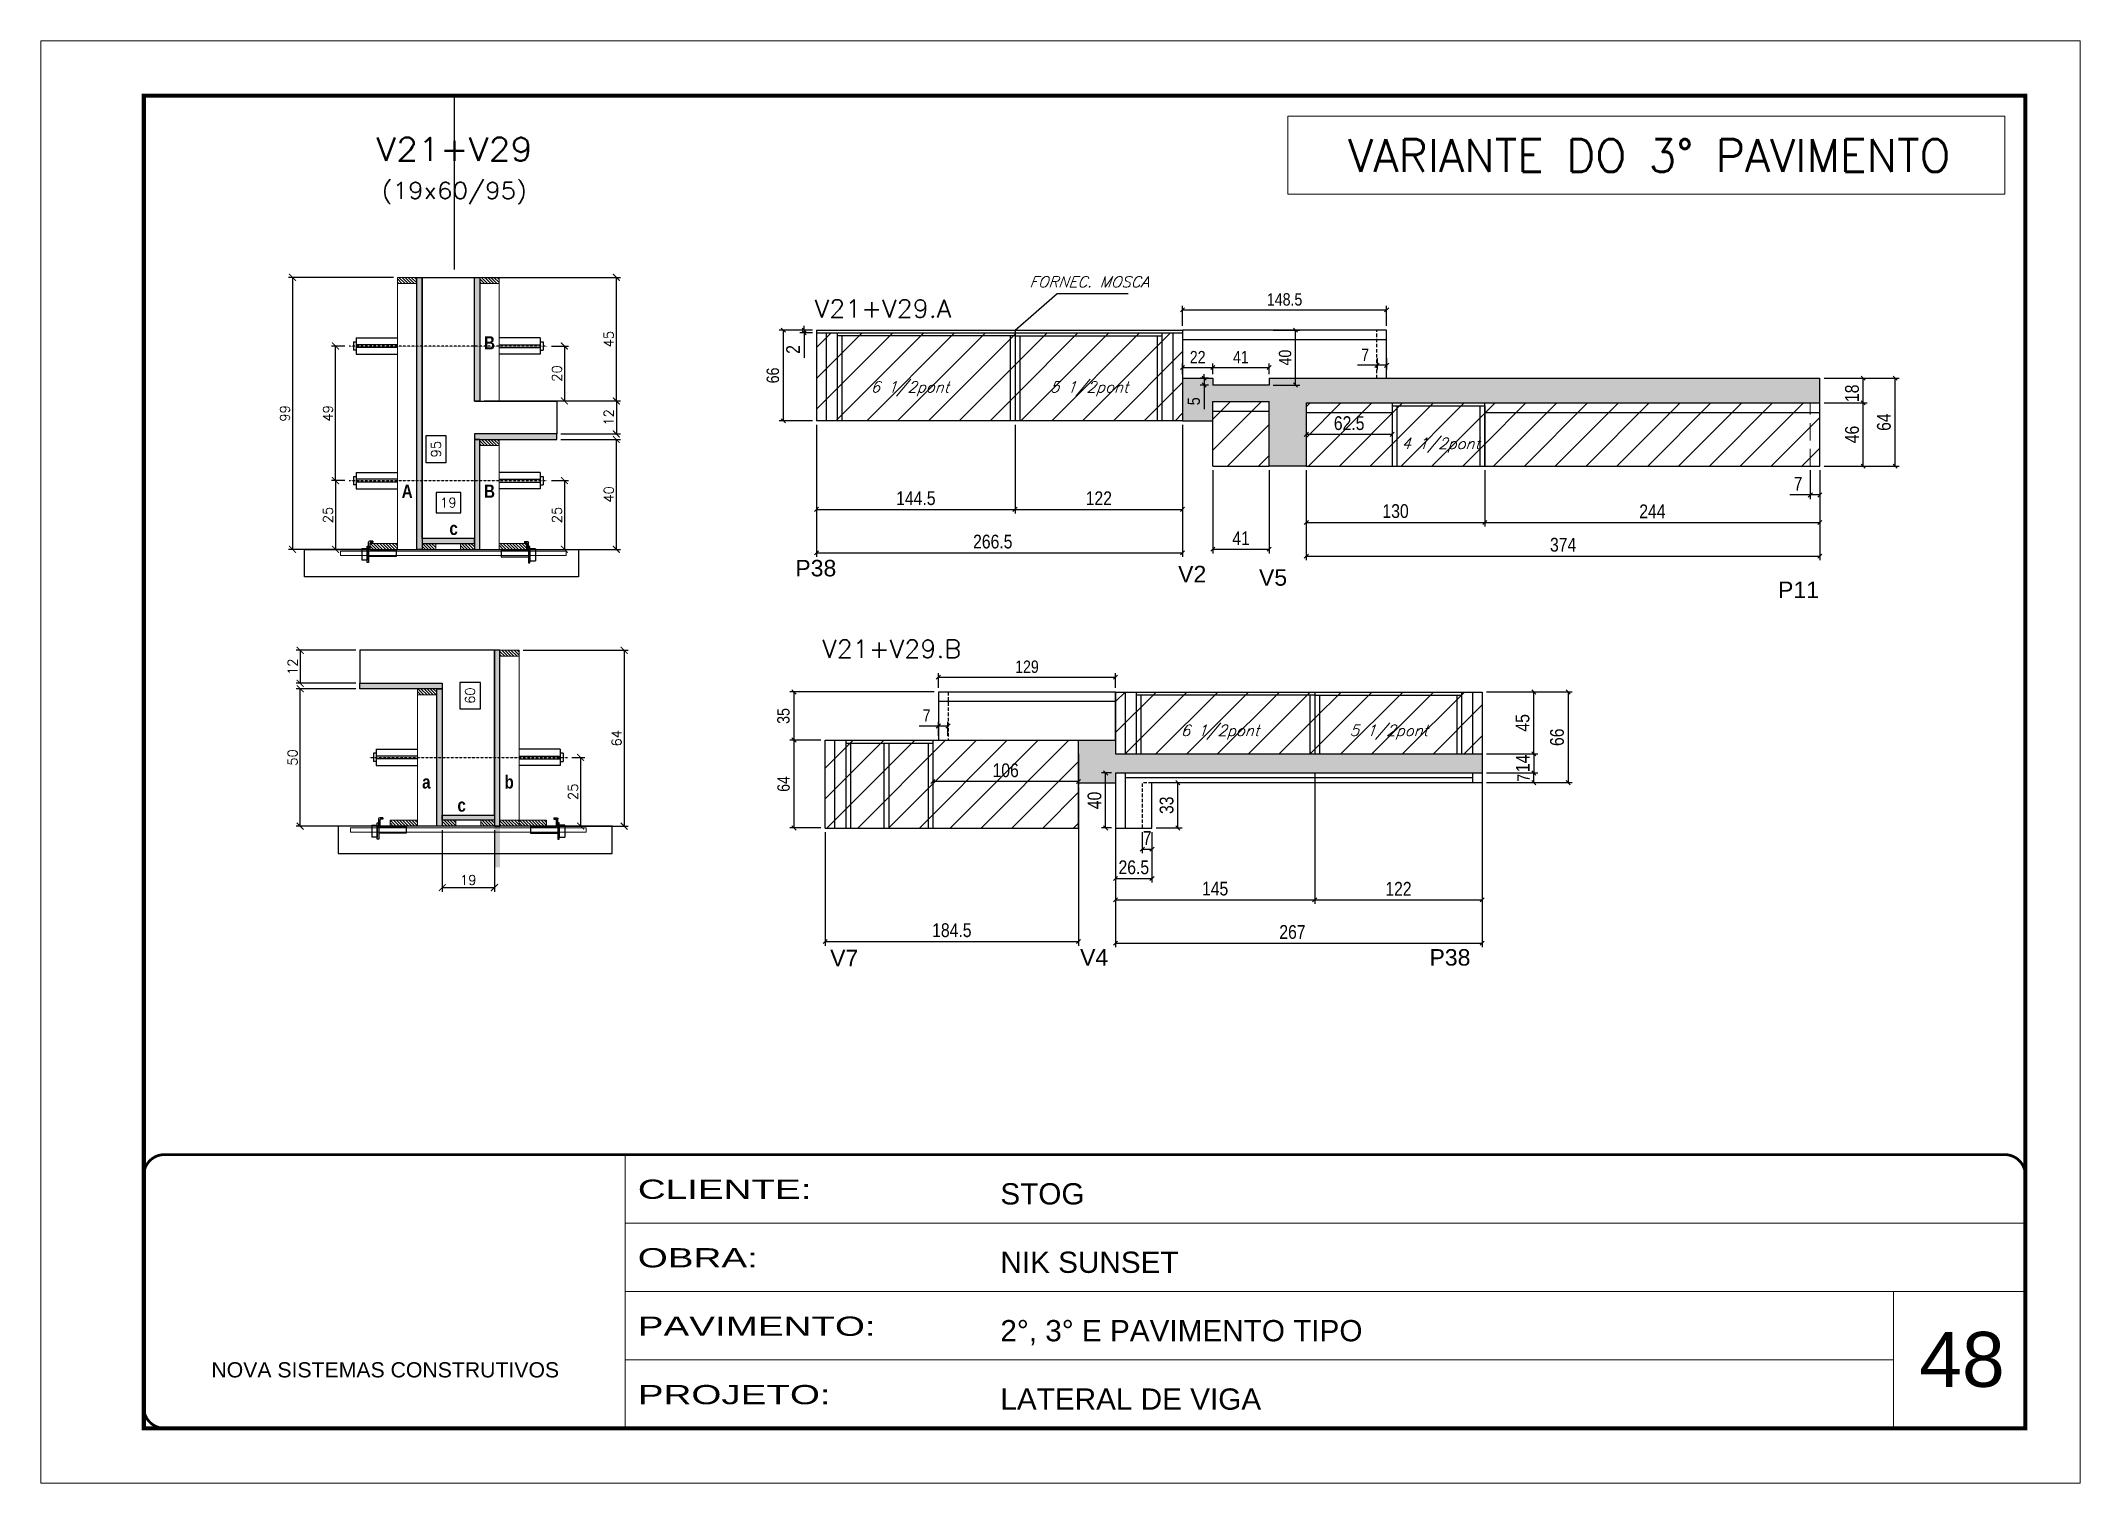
# Model space of a CAD drawing. Extents: x -10448 to -1189, y -11772 to 17235.
# Drawn here: x -5693 to -4208, y 3160 to 4210 of the extents above; entities that cross this region are included whole.
import ezdxf
from ezdxf.enums import TextEntityAlignment as Align

# ---------------------------------------------------------------- set-up
doc = ezdxf.new("R2010")
doc.units = 0
for name, pattern in [('CONTINUO', [0]), ('DASHED', [0.75, 0.5, -0.25]), ('HIDDEN', [0.375, 0.25, -0.125])]:
    doc.linetypes.add(name, pattern=pattern)
for name, color, linetype in [('5', 5, 'Continuous'), ('barrote', 251, 'Continuous'), ('COTA', 241, 'Continuous'), ('Cota Seção (2x)', 4, 'Continuous'), ('detalhes', 4, 'Continuous'), ('Painéis', 200, 'Continuous'), ('presilha', 1, 'Continuous'), ('Reaproveitamento', 251, 'Continuous'), ('SARR_2.2x7', 40, 'Continuous'), ('SARR_3.5x7', 81, 'Continuous'), ('TENSOR', 3, 'Continuous'), ('texto', 7, 'Continuous'), ('Texto de Titulo', 7, 'Continuous'), ('Texto Qtd Sarr', 242, 'Continuous')]:
    doc.layers.add(name, color=color, linetype=linetype)
for name, color, linetype, lineweight in [('CARIMBO', 255, 'Continuous', 9), ('CONCRETO', 251, 'Continuous', 25), ('Folhas', 255, 'Continuous', 9), ('Hachura', 251, 'Continuous', 9), ('Madeira', 126, 'Continuous', 18), ('Sarr 2.2x7', 40, 'Continuous', 9), ('SARRAFO DE PRESSAO', 251, 'DASHED', 9), ('SCO-___-LAJ', 2, 'Continuous', 0), ('Texto Seção', 7, 'Continuous', 15)]:
    doc.layers.add(name, color=color, linetype=linetype, lineweight=lineweight)
doc.styles.add('ARIAL', font='arial.ttf')
doc.styles.add('COTA TECNICA', font='techl___.ttf', dxfattribs={"height": 10})
doc.styles.add('COTA TECNICA-50', font='techl___.ttf', dxfattribs={"height": 9})
doc.styles.add('REGUA-120', font='ROMANS.shx', dxfattribs={"height": 15})
doc.styles.add('Romans', font='romans.shx')
doc.styles.get("Standard").update_dxf_attribs({"font": 'arial.ttf'})
doc.styles.add('TECNICA', font='techb___.ttf', dxfattribs={"height": 10})
doc.styles.add('Tecnologia', font='')
doc.styles.get('Tecnologia').set_extended_font_data('Forgotten Futurist')
doc.dimstyles.new('COTA PAINEL-50', dxfattribs={"dimtxt": 9, "dimasz": 3, "dimexe": 3, "dimexo": 3, "dimgap": 3, "dimtad": 1, "dimdec": 1, "dimzin": 12, "dimdsep": 46, "dimtxsty": 'COTA TECNICA-50', "dimblk1": 'OBLIQUE', "dimblk2": 'OBLIQUE', "dimsah": 1, "dimcen": 0.9, "dimclrd": 4, "dimclre": 4, "dimclrt": 240, "dimadec": 1, "dimazin": 3, "dimtfac": 1, "dimtdec": 1, "dimtmove": 0, "dimatfit": 3, "dimfxl": 1, "dimtolj": 1, "dimtzin": 12, "dimarcsym": 0})
doc.dimstyles.new('Cota Seção (2x)', dxfattribs={"dimtxt": 7, "dimasz": 5, "dimexe": 3, "dimexo": 3, "dimgap": 2, "dimtad": 3, "dimdec": 1, "dimlfac": 0.5, "dimzin": 12, "dimdsep": 46, "dimtxsty": 'Romans', "dimblk": 'ARCHTICK', "dimcen": 0, "dimclrd": 4, "dimclre": 4, "dimclrt": 1, "dimadec": 1, "dimazin": 3, "dimtfac": 1, "dimtdec": 1, "dimtmove": 0, "dimatfit": 3, "dimldrblk": 'OBLIQUE', "dimfxl": 1, "dimtolj": 1, "dimtzin": 12, "dimarcsym": 0})
doc.dimstyles.new('Cota Seção interna', dxfattribs={"dimtxt": 7, "dimasz": 6, "dimexe": 0.18, "dimexo": 2, "dimgap": -4, "dimtad": 3, "dimdec": 1, "dimlfac": 0.5, "dimzin": 12, "dimdsep": 46, "dimtxsty": 'Romans', "dimblk": 'ARCHTICK', "dimcen": 0.09, "dimse1": 1, "dimse2": 1, "dimsd1": 1, "dimsd2": 1, "dimclrd": 180, "dimclre": 5, "dimclrt": 1, "dimadec": 0, "dimazin": 3, "dimtfac": 1, "dimtdec": 1, "dimtofl": 0, "dimtmove": 0, "dimatfit": 3, "dimldrblk": 'ARCHTICK', "dimfxl": 1, "dimtolj": 1, "dimtzin": 0, "dimarcsym": 0})
doc.dimstyles.new('PAINEL', dxfattribs={"dimtxt": 10, "dimasz": 3, "dimexe": 3, "dimexo": 3, "dimgap": 3, "dimtad": 1, "dimdec": 1, "dimzin": 12, "dimdsep": 46, "dimtxsty": 'COTA TECNICA', "dimblk1": 'OBLIQUE', "dimblk2": 'OBLIQUE', "dimsah": 1, "dimcen": 0.9, "dimclrd": 4, "dimclre": 4, "dimclrt": 240, "dimadec": 1, "dimazin": 3, "dimtfac": 1, "dimtdec": 1, "dimtmove": 0, "dimatfit": 3, "dimfxl": 1, "dimtolj": 1, "dimtzin": 12, "dimarcsym": 0})
pattern_1 = [(45, (-134604.252, -20842.41), (-11.2253202, 11.2253202), [])]
pattern_2 = [(45, (-139469.283, -18464.293), (-11.2253202, 11.2253202), [])]

msp = doc.modelspace()

# ---------------------------------------------------------------- texts
at = {"layer": '5', "linetype": 'Continuous'}
for s, rotation, p in [('P38', 0.00004, (-5143.86, 3820.03)), ('V2', 0.00004, (-4865.13, 3815.7)), ('V5', 0.00004, (-4806.27, 3813.25)), ('P11', 0.00004, (-4428.31, 3804.25)), ('V7', 0.00004, (-5118.51, 3536.21)), ('V4', 359.99996, (-4936.53, 3536.69)), ('P38', 359.99996, (-4682.11, 3536.69))]:
    msp.add_text(s, height=12, rotation=rotation, dxfattribs=at).set_placement(p)
at = {"layer": 'CARIMBO', "style": 'ARIAL'}
msp.add_text('48', height=40, dxfattribs=at).set_placement((-4325.42, 3230.05))
at = {"layer": 'detalhes', "style": 'TECNICA'}
for s, p in [('B', (-5370.5, 3985.21)), ('A', (-5430.47, 3877.2)), ('B', (-5370.5, 3877.21)), ('c', (-5395.73, 3850.17)), ('a', (-5415.6, 3665.57)), ('b', (-5355.63, 3665.58)), ('c', (-5389.9, 3648.74))]:
    msp.add_text(s, height=9.6, dxfattribs=at).set_placement(p)
at = {"layer": 'texto', "color": 2, "char_height": 8, "attachment_point": 5, "style": 'Romans'}
for s, insert in [('{\\Q19;\\C256;FORNEC. MOSCA}', (-4929.92, 4034.44)), ('{\\Q19;\\C256;6 1/2pont}', (-5060.46, 3956.64)), ('{\\Q19;\\C256;5 1/2pont}', (-4929.92, 3956.64)), ('{\\Q19;\\C256;4 1/2pont}', (-4673.96, 3915.48)), ('{\\Q19;\\C256;6 1/2pont}', (-4834.69, 3706.55)), ('{\\Q19;\\C256;5 1/2pont}', (-4711.72, 3706.55))]:
    msp.add_mtext(s, dxfattribs=dict(at, insert=insert))
at = {"layer": 'Texto Seção', "style": 'REGUA-120', "width": 1.05}
for s, p in [('V21+V29.A', (-5129.76, 4008.45)), ('V21+V29.B', (-5124.27, 3760.73))]:
    msp.add_text(s, height=13, dxfattribs=at).set_placement(p)
at = {"layer": 'Texto Seção', "insert": (-4842.29, 4114.44), "char_height": 23.7362, "width": 640.4194, "attachment_point": 7, "style": 'REGUA-120'}
msp.add_mtext('\\pxqc,t6;^JVARIANTE DO 3° PAVIMENTO', dxfattribs=at)

# ---------------------------------------------------------------- blocks, each defined once
blk = doc.blocks.new('9999999999')
at = {"color": 30, "linetype": 'CONTINUO'}
for p, q in [((98564.6, 34230.2), (98564.6, 34429.4)), ((98564.6, 34379.6), (99584, 34379.6)), ((98564.6, 34329.8), (99488, 34329.8)), ((99584, 34329.8), (99488, 34329.8)), ((99488, 34329.8), (99488, 34230.2)), ((98564.6, 34280), (99488, 34280))]:
    blk.add_line(p, q, dxfattribs=at)
at = {"color": 30, "linetype": 'CONTINUO', "const_width": 2}
blk.add_lwpolyline([(99584, 34230.2), (99584, 34414.4, 0.414214), (99569, 34429.4), (98229, 34429.4, 0.414214), (98214, 34414.4), (98214, 34245.2, 0.414214), (98229, 34230.2), (99584, 34230.2)], format="xyb", dxfattribs=at)
at = {"layer": 'Folhas'}
blk.add_lwpolyline([(98139, 34190.2), (99624, 34190.2), (99624, 35240.2), (98139, 35240.2)], close=True, dxfattribs=at)
at = {"layer": 'Folhas', "color": 30, "const_width": 3}
blk.add_lwpolyline([(98214, 34230.2), (99584, 34230.2), (99584, 35200.2), (98214, 35200.2)], close=True, dxfattribs=at)
at = {"color": 7, "linetype": 'Continuous', "ltscale": 5, "style": 'ARIAL'}
for s, height, p in [('STOG', 15.48, (98837.7, 34393.1)), ('NIK SUNSET', 15.48, (98837.7, 34343.3)), ('2°, 3° E PAVIMENTO TIPO', 15.483, (98837.7, 34293.5)), ('NOVA SISTEMAS CONSTRUTIVOS', 11.059, (98263.2, 34267.2)), ('LATERAL DE VIGA', 15.483, (98837.7, 34243.7))]:
    blk.add_text(s, height=height, dxfattribs=at).set_placement(p)
at = {"layer": 'Folhas', "color": 7, "style": 'Tecnologia', "width": 1.5}
for s, p in [('CLIENTE:', (98573.7, 34397.2)), ('OBRA:', (98573.7, 34347.3)), ('PAVIMENTO:', (98573.7, 34297.5)), ('PROJETO:', (98573.7, 34247.7))]:
    blk.add_text(s, height=14, dxfattribs=at).set_placement(p)
blk = doc.blocks.new('_Oblique')
at = {"color": 0, "linetype": 'ByBlock', "lineweight": -2}
blk.add_line((-0.5, -0.5), (0.5, 0.5), dxfattribs=at)
blk = doc.blocks.new('*D770')
at = {"layer": 'COTA', "color": 4, "linetype": 'ByBlock', "lineweight": -2, "transparency": 16777216}
for p, q in [((-4771.8, 3897.3), (-4771.8, 3856.3)), ((-4641.8, 3897.3), (-4641.8, 3856.3)), ((-4771.8, 3859.3), (-4641.8, 3859.3))]:
    blk.add_line(p, q, dxfattribs=at)
at = {"layer": 'Defpoints', "color": 0, "linetype": 'ByBlock', "transparency": 16777216}
for p in [(-4771.8, 3900.3), (-4641.8, 3900.3), (-4641.8, 3859.3)]:
    blk.add_point(p, dxfattribs=at)
at = {"layer": 'COTA', "color": 4, "linetype": 'ByBlock', "lineweight": -2, "transparency": 16777216, "xscale": 3, "yscale": 3, "zscale": 3, "rotation": 180}
blk.add_blockref('_Oblique', (-4771.8, 3859.3), dxfattribs=at)
at = {"layer": 'COTA', "color": 4, "linetype": 'ByBlock', "lineweight": -2, "transparency": 16777216, "xscale": 3, "yscale": 3, "zscale": 3}
blk.add_blockref('_Oblique', (-4641.8, 3859.3), dxfattribs=at)
at = {"layer": 'COTA', "color": 240, "linetype": 'ByBlock', "transparency": 16777216, "insert": (-4706.8, 3867.5), "char_height": 10, "attachment_point": 5, "style": 'COTA TECNICA'}
blk.add_mtext('\\A1;130', dxfattribs=at)
blk = doc.blocks.new('*D771')
at = {"layer": 'COTA', "color": 4, "linetype": 'ByBlock', "lineweight": -2, "transparency": 16777216}
for p, q in [((-4641.8, 3897.3), (-4641.8, 3856.3)), ((-4397.8, 3897.3), (-4397.8, 3856.3)), ((-4641.8, 3859.3), (-4397.8, 3859.3))]:
    blk.add_line(p, q, dxfattribs=at)
at = {"layer": 'Defpoints', "color": 0, "linetype": 'ByBlock', "transparency": 16777216}
for p in [(-4641.8, 3900.3), (-4397.8, 3900.3), (-4397.8, 3859.3)]:
    blk.add_point(p, dxfattribs=at)
at = {"layer": 'COTA', "color": 4, "linetype": 'ByBlock', "lineweight": -2, "transparency": 16777216, "xscale": 3, "yscale": 3, "zscale": 3, "rotation": 180}
blk.add_blockref('_Oblique', (-4641.8, 3859.3), dxfattribs=at)
at = {"layer": 'COTA', "color": 4, "linetype": 'ByBlock', "lineweight": -2, "transparency": 16777216, "xscale": 3, "yscale": 3, "zscale": 3}
blk.add_blockref('_Oblique', (-4397.8, 3859.3), dxfattribs=at)
at = {"layer": 'COTA', "color": 240, "linetype": 'ByBlock', "transparency": 16777216, "insert": (-4519.8, 3867.4), "char_height": 10, "attachment_point": 5, "style": 'COTA TECNICA'}
blk.add_mtext('\\A1;244', dxfattribs=at)
blk = doc.blocks.new('*D750')
at = {"layer": 'COTA', "color": 4, "linetype": 'ByBlock', "lineweight": -2, "transparency": 16777216}
for p, q in [((-4771.8, 3897.3), (-4771.8, 3831.8)), ((-4397.8, 3897.3), (-4397.8, 3831.8)), ((-4771.8, 3834.8), (-4397.8, 3834.8))]:
    blk.add_line(p, q, dxfattribs=at)
at = {"layer": 'Defpoints', "color": 0, "linetype": 'ByBlock', "transparency": 16777216}
for p in [(-4771.8, 3900.3), (-4397.8, 3900.3), (-4397.8, 3834.8)]:
    blk.add_point(p, dxfattribs=at)
at = {"layer": 'COTA', "color": 4, "linetype": 'ByBlock', "lineweight": -2, "transparency": 16777216, "xscale": 3, "yscale": 3, "zscale": 3, "rotation": 180}
blk.add_blockref('_Oblique', (-4771.8, 3834.8), dxfattribs=at)
at = {"layer": 'COTA', "color": 4, "linetype": 'ByBlock', "lineweight": -2, "transparency": 16777216, "xscale": 3, "yscale": 3, "zscale": 3}
blk.add_blockref('_Oblique', (-4397.8, 3834.8), dxfattribs=at)
at = {"layer": 'COTA', "color": 240, "linetype": 'ByBlock', "transparency": 16777216, "insert": (-4584.8, 3843), "char_height": 10, "attachment_point": 5, "style": 'COTA TECNICA'}
blk.add_mtext('\\A1;374', dxfattribs=at)
blk = doc.blocks.new('*D751')
at = {"layer": 'COTA', "color": 4, "linetype": 'ByBlock', "lineweight": -2, "transparency": 16777216}
for p, q in [((-4394.8, 3946.3), (-4363.3, 3946.3)), ((-4366.3, 3900.3), (-4366.3, 3946.3)), ((-4394.8, 3900.3), (-4363.3, 3900.3))]:
    blk.add_line(p, q, dxfattribs=at)
at = {"layer": 'Defpoints', "color": 0, "linetype": 'ByBlock', "transparency": 16777216}
for p in [(-4397.8, 3946.3), (-4366.3, 3946.3), (-4397.8, 3900.3)]:
    blk.add_point(p, dxfattribs=at)
at = {"layer": 'COTA', "color": 4, "linetype": 'ByBlock', "lineweight": -2, "transparency": 16777216, "xscale": 3, "yscale": 3, "zscale": 3}
for p, rotation in [((-4366.3, 3946.3), 90), ((-4366.3, 3900.3), 270)]:
    blk.add_blockref('_Oblique', p, dxfattribs=dict(at, rotation=rotation))
at = {"layer": 'COTA', "color": 240, "linetype": 'ByBlock', "transparency": 16777216, "insert": (-4374.4, 3923.3), "char_height": 10, "attachment_point": 5, "rotation": 90, "style": 'COTA TECNICA'}
blk.add_mtext('\\A1;46', dxfattribs=at)
blk = doc.blocks.new('*D752')
at = {"layer": 'COTA', "color": 4, "linetype": 'ByBlock', "lineweight": -2, "transparency": 16777216}
for p, q in [((-4394.8, 3964.3), (-4363.3, 3964.3)), ((-4366.3, 3946.3), (-4366.3, 3964.3)), ((-4394.8, 3946.3), (-4363.3, 3946.3))]:
    blk.add_line(p, q, dxfattribs=at)
at = {"layer": 'Defpoints', "color": 0, "linetype": 'ByBlock', "transparency": 16777216}
for p in [(-4397.8, 3964.3), (-4366.3, 3964.3), (-4397.8, 3946.3)]:
    blk.add_point(p, dxfattribs=at)
at = {"layer": 'COTA', "color": 4, "linetype": 'ByBlock', "lineweight": -2, "transparency": 16777216, "xscale": 3, "yscale": 3, "zscale": 3}
for p, rotation in [((-4366.3, 3964.3), 90), ((-4366.3, 3946.3), 270)]:
    blk.add_blockref('_Oblique', p, dxfattribs=dict(at, rotation=rotation))
at = {"layer": 'COTA', "color": 240, "linetype": 'ByBlock', "transparency": 16777216, "insert": (-4374.4, 3953.3), "char_height": 10, "attachment_point": 5, "rotation": 90, "style": 'COTA TECNICA'}
blk.add_mtext('\\A1;18', dxfattribs=at)
blk = doc.blocks.new('*D753')
at = {"layer": 'COTA', "color": 4, "linetype": 'ByBlock', "lineweight": -2, "transparency": 16777216}
for p, q in [((-4394.8, 3964.3), (-4340.1, 3964.3)), ((-4343.1, 3900.3), (-4343.1, 3964.3)), ((-4394.8, 3900.3), (-4340.1, 3900.3))]:
    blk.add_line(p, q, dxfattribs=at)
at = {"layer": 'Defpoints', "color": 0, "linetype": 'ByBlock', "transparency": 16777216}
for p in [(-4397.8, 3964.3), (-4343.1, 3964.3), (-4397.8, 3900.3)]:
    blk.add_point(p, dxfattribs=at)
at = {"layer": 'COTA', "color": 4, "linetype": 'ByBlock', "lineweight": -2, "transparency": 16777216, "xscale": 3, "yscale": 3, "zscale": 3}
for p, rotation in [((-4343.1, 3964.3), 90), ((-4343.1, 3900.3), 270)]:
    blk.add_blockref('_Oblique', p, dxfattribs=dict(at, rotation=rotation))
at = {"layer": 'COTA', "color": 240, "linetype": 'ByBlock', "transparency": 16777216, "insert": (-4351.2, 3932.3), "char_height": 10, "attachment_point": 5, "rotation": 90, "style": 'COTA TECNICA'}
blk.add_mtext('\\A1;64', dxfattribs=at)
blk = doc.blocks.new('*D1832')
at = {"layer": 'COTA', "color": 4, "linetype": 'ByBlock', "lineweight": -2, "transparency": 16777216}
for p, q in [((-4937.7, 3666.9), (-4937.7, 3551.2)), ((-5122.2, 3633.9), (-5122.2, 3551.2)), ((-5122.2, 3554.2), (-4937.7, 3554.2))]:
    blk.add_line(p, q, dxfattribs=at)
at = {"layer": 'Defpoints', "color": 0, "linetype": 'ByBlock', "transparency": 16777216}
for p in [(-4937.7, 3669.9), (-5122.2, 3636.9), (-4937.7, 3554.2)]:
    blk.add_point(p, dxfattribs=at)
at = {"layer": 'COTA', "color": 4, "linetype": 'ByBlock', "lineweight": -2, "transparency": 16777216, "xscale": 3, "yscale": 3, "zscale": 3, "rotation": 180}
blk.add_blockref('_Oblique', (-5122.2, 3554.2), dxfattribs=at)
at = {"layer": 'COTA', "color": 4, "linetype": 'ByBlock', "lineweight": -2, "transparency": 16777216, "xscale": 3, "yscale": 3, "zscale": 3}
blk.add_blockref('_Oblique', (-4937.7, 3554.2), dxfattribs=at)
at = {"layer": 'COTA', "color": 240, "linetype": 'ByBlock', "transparency": 16777216, "insert": (-5029.9, 3562.4), "char_height": 10, "attachment_point": 5, "style": 'COTA TECNICA'}
blk.add_mtext('\\A1;184.5', dxfattribs=at)
blk = doc.blocks.new('*D1833')
at = {"layer": 'COTA', "color": 4, "linetype": 'ByBlock', "lineweight": -2, "transparency": 16777216}
for p, q in [((-4404.8, 3897.3), (-4404.8, 3876.3)), ((-4397.8, 3897.3), (-4397.8, 3876.3)), ((-4404.8, 3879.3), (-4419.6, 3879.3)), ((-4397.8, 3879.3), (-4404.8, 3879.3))]:
    blk.add_line(p, q, dxfattribs=at)
at = {"layer": 'Defpoints', "color": 0, "linetype": 'ByBlock', "transparency": 16777216}
for p in [(-4404.8, 3900.3), (-4397.8, 3900.3), (-4404.8, 3879.3)]:
    blk.add_point(p, dxfattribs=at)
at = {"layer": 'COTA', "color": 4, "linetype": 'ByBlock', "lineweight": -2, "transparency": 16777216, "xscale": 3, "yscale": 3, "zscale": 3, "rotation": 180}
blk.add_blockref('_Oblique', (-4404.8, 3879.3), dxfattribs=at)
at = {"layer": 'COTA', "color": 4, "linetype": 'ByBlock', "lineweight": -2, "transparency": 16777216, "xscale": 3, "yscale": 3, "zscale": 3}
blk.add_blockref('_Oblique', (-4397.8, 3879.3), dxfattribs=at)
at = {"layer": 'COTA', "color": 240, "linetype": 'ByBlock', "transparency": 16777216, "insert": (-4413.7, 3887.4), "char_height": 10, "attachment_point": 5, "style": 'COTA TECNICA'}
blk.add_mtext('\\A1;7', dxfattribs=at)
blk = doc.blocks.new('*D754')
at = {"layer": 'COTA', "color": 4, "linetype": 'ByBlock', "lineweight": -2, "transparency": 16777216}
for p, q in [((-5043.7, 3690.9), (-5043.7, 3667.7)), ((-4937.7, 3690.9), (-4937.7, 3667.7)), ((-4937.7, 3670.7), (-5043.7, 3670.7))]:
    blk.add_line(p, q, dxfattribs=at)
at = {"layer": 'Defpoints', "color": 0, "linetype": 'ByBlock', "transparency": 16777216}
for p in [(-5043.7, 3693.9), (-4937.7, 3693.9), (-5043.7, 3670.7)]:
    blk.add_point(p, dxfattribs=at)
at = {"layer": 'COTA', "color": 4, "linetype": 'ByBlock', "lineweight": -2, "transparency": 16777216, "xscale": 3, "yscale": 3, "zscale": 3, "rotation": 180}
blk.add_blockref('_Oblique', (-5043.7, 3670.7), dxfattribs=at)
at = {"layer": 'COTA', "color": 4, "linetype": 'ByBlock', "lineweight": -2, "transparency": 16777216, "xscale": 3, "yscale": 3, "zscale": 3}
blk.add_blockref('_Oblique', (-4937.7, 3670.7), dxfattribs=at)
at = {"layer": 'COTA', "color": 240, "linetype": 'ByBlock', "transparency": 16777216, "insert": (-4990.7, 3678.8), "char_height": 10, "attachment_point": 5, "style": 'COTA TECNICA'}
blk.add_mtext('\\A1;106', dxfattribs=at)
blk = doc.blocks.new('*D1834')
at = {"layer": 'COTA', "color": 4, "linetype": 'ByBlock', "lineweight": -2, "transparency": 16777216}
for p, q in [((-4771.8, 3936.3), (-4771.8, 3920.4)), ((-4709.3, 3936.3), (-4709.3, 3920.4)), ((-4709.3, 3923.4), (-4771.8, 3923.4))]:
    blk.add_line(p, q, dxfattribs=at)
at = {"layer": 'Defpoints', "color": 0, "linetype": 'ByBlock', "transparency": 16777216}
for p in [(-4771.8, 3939.3), (-4709.3, 3939.3), (-4771.8, 3923.4)]:
    blk.add_point(p, dxfattribs=at)
at = {"layer": 'COTA', "color": 4, "linetype": 'ByBlock', "lineweight": -2, "transparency": 16777216, "xscale": 3, "yscale": 3, "zscale": 3, "rotation": 180}
blk.add_blockref('_Oblique', (-4771.8, 3923.4), dxfattribs=at)
at = {"layer": 'COTA', "color": 4, "linetype": 'ByBlock', "lineweight": -2, "transparency": 16777216, "xscale": 3, "yscale": 3, "zscale": 3}
blk.add_blockref('_Oblique', (-4709.3, 3923.4), dxfattribs=at)
at = {"layer": 'COTA', "color": 240, "linetype": 'ByBlock', "transparency": 16777216, "insert": (-4740.6, 3931.5), "char_height": 10, "attachment_point": 5, "style": 'COTA TECNICA'}
blk.add_mtext('\\A1;62.5', dxfattribs=at)
blk = doc.blocks.new('*D1835')
at = {"layer": 'COTA', "color": 4, "linetype": 'ByBlock', "lineweight": -2, "transparency": 16777216}
for p, q in [((-4839.8, 3897.3), (-4839.8, 3836.8)), ((-4798.8, 3897.3), (-4798.8, 3836.8)), ((-4839.8, 3839.8), (-4798.8, 3839.8))]:
    blk.add_line(p, q, dxfattribs=at)
at = {"layer": 'Defpoints', "color": 0, "linetype": 'ByBlock', "transparency": 16777216}
for p in [(-4839.8, 3900.3), (-4798.8, 3900.3), (-4798.8, 3839.8)]:
    blk.add_point(p, dxfattribs=at)
at = {"layer": 'COTA', "color": 4, "linetype": 'ByBlock', "lineweight": -2, "transparency": 16777216, "xscale": 3, "yscale": 3, "zscale": 3, "rotation": 180}
blk.add_blockref('_Oblique', (-4839.8, 3839.8), dxfattribs=at)
at = {"layer": 'COTA', "color": 4, "linetype": 'ByBlock', "lineweight": -2, "transparency": 16777216, "xscale": 3, "yscale": 3, "zscale": 3}
blk.add_blockref('_Oblique', (-4798.8, 3839.8), dxfattribs=at)
at = {"layer": 'COTA', "color": 240, "linetype": 'ByBlock', "transparency": 16777216, "insert": (-4819.3, 3847.8), "char_height": 10, "attachment_point": 5, "style": 'COTA TECNICA'}
blk.add_mtext('\\A1;41', dxfattribs=at)
blk = doc.blocks.new('*D755')
at = {"layer": 'COTA', "color": 4, "linetype": 'ByBlock', "lineweight": -2, "transparency": 16777216}
for p, q in [((-5128.4, 3930.3), (-5128.4, 3865.8)), ((-4983.9, 3930.3), (-4983.9, 3865.8)), ((-5128.4, 3868.8), (-4983.9, 3868.8))]:
    blk.add_line(p, q, dxfattribs=at)
at = {"layer": 'Defpoints', "color": 0, "linetype": 'ByBlock', "transparency": 16777216}
for p in [(-5128.4, 3933.3), (-4983.9, 3933.3), (-4983.9, 3868.8)]:
    blk.add_point(p, dxfattribs=at)
at = {"layer": 'COTA', "color": 4, "linetype": 'ByBlock', "lineweight": -2, "transparency": 16777216, "xscale": 3, "yscale": 3, "zscale": 3, "rotation": 180}
blk.add_blockref('_Oblique', (-5128.4, 3868.8), dxfattribs=at)
at = {"layer": 'COTA', "color": 4, "linetype": 'ByBlock', "lineweight": -2, "transparency": 16777216, "xscale": 3, "yscale": 3, "zscale": 3}
blk.add_blockref('_Oblique', (-4983.9, 3868.8), dxfattribs=at)
at = {"layer": 'COTA', "color": 240, "linetype": 'ByBlock', "transparency": 16777216, "insert": (-5056.1, 3876.9), "char_height": 10, "attachment_point": 5, "style": 'COTA TECNICA'}
blk.add_mtext('\\A1;144.5', dxfattribs=at)
blk = doc.blocks.new('*D756')
at = {"layer": 'COTA', "color": 4, "linetype": 'ByBlock', "lineweight": -2, "transparency": 16777216}
for p, q in [((-4983.9, 3930.3), (-4983.9, 3865.8)), ((-4861.9, 3930.3), (-4861.9, 3865.8)), ((-4983.9, 3868.8), (-4861.9, 3868.8))]:
    blk.add_line(p, q, dxfattribs=at)
at = {"layer": 'Defpoints', "color": 0, "linetype": 'ByBlock', "transparency": 16777216}
for p in [(-4983.9, 3933.3), (-4861.9, 3933.3), (-4861.9, 3868.8)]:
    blk.add_point(p, dxfattribs=at)
at = {"layer": 'COTA', "color": 4, "linetype": 'ByBlock', "lineweight": -2, "transparency": 16777216, "xscale": 3, "yscale": 3, "zscale": 3, "rotation": 180}
blk.add_blockref('_Oblique', (-4983.9, 3868.8), dxfattribs=at)
at = {"layer": 'COTA', "color": 4, "linetype": 'ByBlock', "lineweight": -2, "transparency": 16777216, "xscale": 3, "yscale": 3, "zscale": 3}
blk.add_blockref('_Oblique', (-4861.9, 3868.8), dxfattribs=at)
at = {"layer": 'COTA', "color": 240, "linetype": 'ByBlock', "transparency": 16777216, "insert": (-4922.9, 3876.9), "char_height": 10, "attachment_point": 5, "style": 'COTA TECNICA'}
blk.add_mtext('\\A1;122', dxfattribs=at)
blk = doc.blocks.new('*D757')
at = {"layer": 'COTA', "color": 4, "linetype": 'ByBlock', "lineweight": -2, "transparency": 16777216}
for p, q in [((-5128.4, 3930.3), (-5128.4, 3834.2)), ((-4861.9, 3930.3), (-4861.9, 3834.2)), ((-5128.4, 3837.2), (-4861.9, 3837.2))]:
    blk.add_line(p, q, dxfattribs=at)
at = {"layer": 'Defpoints', "color": 0, "linetype": 'ByBlock', "transparency": 16777216}
for p in [(-5128.4, 3933.3), (-4861.9, 3933.3), (-4861.9, 3837.2)]:
    blk.add_point(p, dxfattribs=at)
at = {"layer": 'COTA', "color": 4, "linetype": 'ByBlock', "lineweight": -2, "transparency": 16777216, "xscale": 3, "yscale": 3, "zscale": 3, "rotation": 180}
blk.add_blockref('_Oblique', (-5128.4, 3837.2), dxfattribs=at)
at = {"layer": 'COTA', "color": 4, "linetype": 'ByBlock', "lineweight": -2, "transparency": 16777216, "xscale": 3, "yscale": 3, "zscale": 3}
blk.add_blockref('_Oblique', (-4861.9, 3837.2), dxfattribs=at)
at = {"layer": 'COTA', "color": 240, "linetype": 'ByBlock', "transparency": 16777216, "insert": (-5000.1, 3845.3), "char_height": 10, "attachment_point": 5, "style": 'COTA TECNICA'}
blk.add_mtext('\\A1;266.5', dxfattribs=at)
blk = doc.blocks.new('*D758')
at = {"layer": 'COTA', "color": 4, "linetype": 'ByBlock', "lineweight": -2, "transparency": 16777216}
for p, q in [((-4910.7, 3671.9), (-4910.7, 3581.6)), ((-4765.7, 3671.9), (-4765.7, 3581.6)), ((-4910.7, 3584.6), (-4765.7, 3584.6))]:
    blk.add_line(p, q, dxfattribs=at)
at = {"layer": 'Defpoints', "color": 0, "linetype": 'ByBlock', "transparency": 16777216}
for p in [(-4910.7, 3674.9), (-4765.7, 3674.9), (-4765.7, 3584.6)]:
    blk.add_point(p, dxfattribs=at)
at = {"layer": 'COTA', "color": 4, "linetype": 'ByBlock', "lineweight": -2, "transparency": 16777216, "xscale": 3, "yscale": 3, "zscale": 3, "rotation": 180}
blk.add_blockref('_Oblique', (-4910.7, 3584.6), dxfattribs=at)
at = {"layer": 'COTA', "color": 4, "linetype": 'ByBlock', "lineweight": -2, "transparency": 16777216, "xscale": 3, "yscale": 3, "zscale": 3}
blk.add_blockref('_Oblique', (-4765.7, 3584.6), dxfattribs=at)
at = {"layer": 'COTA', "color": 240, "linetype": 'ByBlock', "transparency": 16777216, "insert": (-4838.2, 3592.7), "char_height": 10, "attachment_point": 5, "style": 'COTA TECNICA'}
blk.add_mtext('\\A1;145', dxfattribs=at)
blk = doc.blocks.new('*D759')
at = {"layer": 'COTA', "color": 4, "linetype": 'ByBlock', "lineweight": -2, "transparency": 16777216}
for p, q in [((-4765.7, 3671.9), (-4765.7, 3581.6)), ((-4643.7, 3671.9), (-4643.7, 3581.6)), ((-4765.7, 3584.6), (-4643.7, 3584.6))]:
    blk.add_line(p, q, dxfattribs=at)
at = {"layer": 'Defpoints', "color": 0, "linetype": 'ByBlock', "transparency": 16777216}
for p in [(-4765.7, 3674.9), (-4643.7, 3674.9), (-4643.7, 3584.6)]:
    blk.add_point(p, dxfattribs=at)
at = {"layer": 'COTA', "color": 4, "linetype": 'ByBlock', "lineweight": -2, "transparency": 16777216, "xscale": 3, "yscale": 3, "zscale": 3, "rotation": 180}
blk.add_blockref('_Oblique', (-4765.7, 3584.6), dxfattribs=at)
at = {"layer": 'COTA', "color": 4, "linetype": 'ByBlock', "lineweight": -2, "transparency": 16777216, "xscale": 3, "yscale": 3, "zscale": 3}
blk.add_blockref('_Oblique', (-4643.7, 3584.6), dxfattribs=at)
at = {"layer": 'COTA', "color": 240, "linetype": 'ByBlock', "transparency": 16777216, "insert": (-4704.7, 3592.6), "char_height": 10, "attachment_point": 5, "style": 'COTA TECNICA'}
blk.add_mtext('\\A1;122', dxfattribs=at)
blk = doc.blocks.new('*D760')
at = {"layer": 'COTA', "color": 4, "linetype": 'ByBlock', "lineweight": -2, "transparency": 16777216}
for p, q in [((-4910.7, 3671.9), (-4910.7, 3550)), ((-4643.7, 3671.9), (-4643.7, 3550)), ((-4910.7, 3553), (-4643.7, 3553))]:
    blk.add_line(p, q, dxfattribs=at)
at = {"layer": 'Defpoints', "color": 0, "linetype": 'ByBlock', "transparency": 16777216}
for p in [(-4910.7, 3674.9), (-4643.7, 3674.9), (-4643.7, 3553)]:
    blk.add_point(p, dxfattribs=at)
at = {"layer": 'COTA', "color": 4, "linetype": 'ByBlock', "lineweight": -2, "transparency": 16777216, "xscale": 3, "yscale": 3, "zscale": 3, "rotation": 180}
blk.add_blockref('_Oblique', (-4910.7, 3553), dxfattribs=at)
at = {"layer": 'COTA', "color": 4, "linetype": 'ByBlock', "lineweight": -2, "transparency": 16777216, "xscale": 3, "yscale": 3, "zscale": 3}
blk.add_blockref('_Oblique', (-4643.7, 3553), dxfattribs=at)
at = {"layer": 'COTA', "color": 240, "linetype": 'ByBlock', "transparency": 16777216, "insert": (-4781.9, 3561.1), "char_height": 10, "attachment_point": 5, "style": 'COTA TECNICA'}
blk.add_mtext('\\A1;267', dxfattribs=at)
blk = doc.blocks.new('*D1837')
at = {"layer": 'COTA', "color": 4, "linetype": 'ByBlock', "lineweight": -2, "transparency": 16777216}
for p, q in [((-4640.7, 3735.9), (-4578.1, 3735.9)), ((-4581.1, 3735.9), (-4581.1, 3669.9)), ((-4640.7, 3669.9), (-4578.1, 3669.9))]:
    blk.add_line(p, q, dxfattribs=at)
at = {"layer": 'Defpoints', "color": 0, "linetype": 'ByBlock', "transparency": 16777216}
for p in [(-4643.7, 3735.9), (-4643.7, 3669.9), (-4581.1, 3669.9)]:
    blk.add_point(p, dxfattribs=at)
at = {"layer": 'COTA', "color": 4, "linetype": 'ByBlock', "lineweight": -2, "transparency": 16777216, "xscale": 3, "yscale": 3, "zscale": 3}
for p, rotation in [((-4581.1, 3735.9), 90), ((-4581.1, 3669.9), 270)]:
    blk.add_blockref('_Oblique', p, dxfattribs=dict(at, rotation=rotation))
at = {"layer": 'COTA', "color": 240, "linetype": 'ByBlock', "transparency": 16777216, "insert": (-4589.2, 3702.9), "char_height": 10, "attachment_point": 5, "rotation": 90, "style": 'COTA TECNICA'}
blk.add_mtext('\\A1;66', dxfattribs=at)
blk = doc.blocks.new('*D1838')
at = {"layer": 'COTA', "color": 4, "linetype": 'ByBlock', "lineweight": -2, "transparency": 16777216}
for p, q in [((-4640.7, 3735.9), (-4603.1, 3735.9)), ((-4606.1, 3690.9), (-4606.1, 3735.9)), ((-4640.7, 3690.9), (-4603.1, 3690.9))]:
    blk.add_line(p, q, dxfattribs=at)
at = {"layer": 'Defpoints', "color": 0, "linetype": 'ByBlock', "transparency": 16777216}
for p in [(-4643.7, 3735.9), (-4606.1, 3735.9), (-4643.7, 3690.9)]:
    blk.add_point(p, dxfattribs=at)
at = {"layer": 'COTA', "color": 4, "linetype": 'ByBlock', "lineweight": -2, "transparency": 16777216, "xscale": 3, "yscale": 3, "zscale": 3}
for p, rotation in [((-4606.1, 3735.9), 90), ((-4606.1, 3690.9), 270)]:
    blk.add_blockref('_Oblique', p, dxfattribs=dict(at, rotation=rotation))
at = {"layer": 'COTA', "color": 240, "linetype": 'ByBlock', "transparency": 16777216, "insert": (-4614.3, 3713.4), "char_height": 10, "attachment_point": 5, "rotation": 90, "style": 'COTA TECNICA'}
blk.add_mtext('\\A1;45', dxfattribs=at)
blk = doc.blocks.new('*D1839')
at = {"layer": 'COTA', "color": 4, "linetype": 'ByBlock', "lineweight": -2, "transparency": 16777216}
for p, q in [((-4640.7, 3690.9), (-4603.1, 3690.9)), ((-4606.1, 3690.9), (-4606.1, 3676.9)), ((-4640.7, 3676.9), (-4603.1, 3676.9))]:
    blk.add_line(p, q, dxfattribs=at)
at = {"layer": 'Defpoints', "color": 0, "linetype": 'ByBlock', "transparency": 16777216}
for p in [(-4643.7, 3690.9), (-4643.7, 3676.9), (-4606.1, 3676.9)]:
    blk.add_point(p, dxfattribs=at)
at = {"layer": 'COTA', "color": 4, "linetype": 'ByBlock', "lineweight": -2, "transparency": 16777216, "xscale": 3, "yscale": 3, "zscale": 3}
for p, rotation in [((-4606.1, 3690.9), 90), ((-4606.1, 3676.9), 270)]:
    blk.add_blockref('_Oblique', p, dxfattribs=dict(at, rotation=rotation))
at = {"layer": 'COTA', "color": 240, "linetype": 'ByBlock', "transparency": 16777216, "insert": (-4614.2, 3683.9), "char_height": 10, "attachment_point": 5, "rotation": 90, "style": 'COTA TECNICA'}
blk.add_mtext('\\A1;14', dxfattribs=at)
blk = doc.blocks.new('titulo1')
at = {"layer": 'Defpoints', "color": 252, "linetype": 'HIDDEN', "ltscale": 2}
blk.add_line((0, 0), (0, 125), dxfattribs=at)
at = {"layer": 'Defpoints', "style": 'Romans', "oblique": 15}
blk.add_attdef('FOLHA', text='', height=10, dxfattribs=at).set_placement((0, 15.6), align=Align.MIDDLE_CENTER)
at = {"layer": 'Texto Qtd Sarr', "color": 3, "style": 'Romans', "oblique": 15}
for tag, height, p in [('TITULO', 17, (0, 71.4)), ('SEÇÃO', 12, (0, 41.5))]:
    blk.add_attdef(tag, text='', height=height, dxfattribs=at).set_placement(p, align=Align.MIDDLE_CENTER)
blk = doc.blocks.new('_ArchTick')
at = {"color": 0, "linetype": 'ByBlock', "const_width": 0.15}
blk.add_lwpolyline([(-0.5, -0.5), (0.5, 0.5)], dxfattribs=at)
blk = doc.blocks.new('*D761')
at = {"layer": 'COTA', "color": 4, "lineweight": -2, "transparency": 16777216}
for p, q in [((-5314.5, 3947.7), (-5271.2, 3947.7)), ((-5274.2, 3947.7), (-5274.2, 3923.7)), ((-5314.5, 3923.7), (-5271.2, 3923.7))]:
    blk.add_line(p, q, dxfattribs=at)
at = {"layer": 'Defpoints', "color": 0, "transparency": 16777216}
for p in [(-5317.5, 3947.7), (-5317.5, 3923.7), (-5274.2, 3923.7)]:
    blk.add_point(p, dxfattribs=at)
at = {"layer": 'COTA', "color": 4, "lineweight": -2, "transparency": 16777216, "xscale": 5, "yscale": 5, "zscale": 5}
for p, rotation in [((-5274.2, 3947.7), 90), ((-5274.2, 3923.7), 270)]:
    blk.add_blockref('_ArchTick', p, dxfattribs=dict(at, rotation=rotation))
at = {"layer": 'COTA', "color": 1, "transparency": 16777216, "insert": (-5279.7, 3935.7), "char_height": 7, "attachment_point": 5, "rotation": 90, "style": 'Romans'}
blk.add_mtext('\\A1;12', dxfattribs=at)
blk = doc.blocks.new('*D762')
at = {"layer": 'COTA', "color": 4, "lineweight": -2, "transparency": 16777216}
for p, q in [((-5314.5, 3919.7), (-5271.2, 3919.7)), ((-5274.2, 3839.7), (-5274.2, 3919.7)), ((-5336.5, 3839.7), (-5271.2, 3839.7))]:
    blk.add_line(p, q, dxfattribs=at)
at = {"layer": 'Defpoints', "color": 0, "transparency": 16777216}
for p in [(-5317.5, 3919.7), (-5274.2, 3919.7), (-5339.5, 3839.7)]:
    blk.add_point(p, dxfattribs=at)
at = {"layer": 'COTA', "color": 4, "lineweight": -2, "transparency": 16777216, "xscale": 5, "yscale": 5, "zscale": 5}
for p, rotation in [((-5274.2, 3919.7), 90), ((-5274.2, 3839.7), 270)]:
    blk.add_blockref('_ArchTick', p, dxfattribs=dict(at, rotation=rotation))
at = {"layer": 'COTA', "color": 1, "transparency": 16777216, "insert": (-5279.7, 3879.7), "char_height": 7, "attachment_point": 5, "rotation": 90, "style": 'Romans'}
blk.add_mtext('\\A1;40', dxfattribs=at)
blk = doc.blocks.new('*D763')
at = {"layer": 'Cota Seção (2x)', "color": 180, "lineweight": -2, "transparency": 16777216}
for p, q in [((-5398, 3922.3), (-5413, 3922.3)), ((-5413, 3922.3), (-5413, 3903)), ((-5398, 3903), (-5398, 3922.3)), ((-5413, 3903), (-5398, 3903))]:
    blk.add_line(p, q, dxfattribs=at)
at = {"layer": 'Defpoints', "color": 0, "transparency": 16777216}
for p in [(-5394, 4037.7), (-5377.5, 4037.7), (-5377.5, 3847.7)]:
    blk.add_point(p, dxfattribs=at)
at = {"layer": 'Cota Seção (2x)', "color": 1, "transparency": 16777216, "insert": (-5405.5, 3912.6), "char_height": 7, "attachment_point": 5, "rotation": 90, "style": 'Romans'}
blk.add_mtext('\\A1;95', dxfattribs=at)
blk = doc.blocks.new('*D764')
at = {"layer": 'COTA', "color": 4, "lineweight": -2, "transparency": 16777216}
for p, q in [((-5436.5, 4037.7), (-5513, 4037.7)), ((-5510, 4037.7), (-5510, 3839.7)), ((-5456.5, 3839.7), (-5513, 3839.7))]:
    blk.add_line(p, q, dxfattribs=at)
at = {"layer": 'Defpoints', "color": 0, "transparency": 16777216}
for p in [(-5433.5, 4037.7), (-5510, 3839.7), (-5453.5, 3839.7)]:
    blk.add_point(p, dxfattribs=at)
at = {"layer": 'COTA', "color": 4, "lineweight": -2, "transparency": 16777216, "xscale": 5, "yscale": 5, "zscale": 5}
for p, rotation in [((-5510, 4037.7), 90), ((-5510, 3839.7), 270)]:
    blk.add_blockref('_ArchTick', p, dxfattribs=dict(at, rotation=rotation))
at = {"layer": 'COTA', "color": 1, "transparency": 16777216, "insert": (-5515.5, 3938.7), "char_height": 7, "attachment_point": 5, "rotation": 90, "style": 'Romans'}
blk.add_mtext('\\A1;99', dxfattribs=at)
blk = doc.blocks.new('PRESILHA METÁLICA 1')
at = {"layer": 'presilha'}
for p, q in [((0, 13), (6, 13)), ((0, 13), (0, 0)), ((6, 0), (0, 0)), ((6, 15.5), (7.5, 15.5)), ((6, -2.5), (6, 15.5)), ((6, 13), (6, 0)), ((7.5, 10.6), (7.5, 19.9)), ((7.5, 15.5), (7.5, -2.5)), ((37.5, 4.1), (7.5, 4.1)), ((12, 21), (8.6, 21)), ((9, 11.6), (9, 18.9)), ((12, 19.5), (9.6, 19.5)), ((37.5, 11), (9.6, 11)), ((12, 21), (12, 19.5)), ((37.5, 11), (37.5, 4.1)), ((7.5, -2.5), (6, -2.5))]:
    blk.add_line(p, q, dxfattribs=at)
for centre, radius, start, end in [((8.6, 19.9), 1.14, 90, 180), ((9.6, 18.9), 0.57, 90, 180), ((9.6, 11.6), 0.57, 180, 270)]:
    blk.add_arc(centre, radius, start, end, dxfattribs=at)
blk = doc.blocks.new('*D1870')
at = {"layer": 'COTA', "color": 4, "lineweight": -2, "transparency": 16777216}
for p, q in [((-5321.5, 3889.7), (-5309, 3889.7)), ((-5312, 3889.7), (-5312, 3839.7)), ((-5328.4, 3839.7), (-5309, 3839.7))]:
    blk.add_line(p, q, dxfattribs=at)
at = {"layer": 'Defpoints', "color": 0, "transparency": 16777216}
for p in [(-5324.5, 3889.7), (-5331.4, 3839.7), (-5312, 3839.7)]:
    blk.add_point(p, dxfattribs=at)
at = {"layer": 'COTA', "color": 4, "lineweight": -2, "transparency": 16777216, "xscale": 5, "yscale": 5, "zscale": 5}
for p, rotation in [((-5312, 3889.7), 90), ((-5312, 3839.7), 270)]:
    blk.add_blockref('_ArchTick', p, dxfattribs=dict(at, rotation=rotation))
at = {"layer": 'COTA', "color": 1, "transparency": 16777216, "insert": (-5317.5, 3864.7), "char_height": 7, "attachment_point": 5, "rotation": 90, "style": 'Romans'}
blk.add_mtext('\\A1;25', dxfattribs=at)
blk = doc.blocks.new('*D1871')
at = {"layer": 'Cota Seção (2x)', "color": 180, "lineweight": -2, "transparency": 16777216}
for p, q in [((-5387.5, 3881.2), (-5405.5, 3881.2)), ((-5405.5, 3881.2), (-5405.5, 3866.2)), ((-5387.5, 3866.2), (-5387.5, 3881.2)), ((-5405.5, 3866.2), (-5387.5, 3866.2))]:
    blk.add_line(p, q, dxfattribs=at)
at = {"layer": 'Defpoints', "color": 0, "transparency": 16777216}
for p in [(-5377.5, 3862.2), (-5415.5, 3847.7), (-5377.5, 3847.7)]:
    blk.add_point(p, dxfattribs=at)
at = {"layer": 'Cota Seção (2x)', "color": 1, "transparency": 16777216, "insert": (-5396.5, 3873.7), "char_height": 7, "attachment_point": 5, "style": 'Romans'}
blk.add_mtext('\\A1;19', dxfattribs=at)
blk = doc.blocks.new('*D1872')
at = {"layer": 'COTA', "color": 4, "lineweight": -2, "transparency": 16777216}
for p, q in [((-5370.5, 4037.7), (-5271.2, 4037.7)), ((-5274.2, 3947.7), (-5274.2, 4037.7)), ((-5370.5, 3947.7), (-5271.2, 3947.7))]:
    blk.add_line(p, q, dxfattribs=at)
at = {"layer": 'Defpoints', "color": 0, "transparency": 16777216}
for p in [(-5373.5, 4037.7), (-5274.2, 4037.7), (-5373.5, 3947.7)]:
    blk.add_point(p, dxfattribs=at)
at = {"layer": 'COTA', "color": 4, "lineweight": -2, "transparency": 16777216, "xscale": 5, "yscale": 5, "zscale": 5}
for p, rotation in [((-5274.2, 4037.7), 90), ((-5274.2, 3947.7), 270)]:
    blk.add_blockref('_ArchTick', p, dxfattribs=dict(at, rotation=rotation))
at = {"layer": 'COTA', "color": 1, "transparency": 16777216, "insert": (-5279.7, 3992.7), "char_height": 7, "attachment_point": 5, "rotation": 90, "style": 'Romans'}
blk.add_mtext('\\A1;45', dxfattribs=at)
blk = doc.blocks.new('*D1873')
at = {"layer": 'COTA', "color": 4, "lineweight": -2, "transparency": 16777216}
for p, q in [((-5321.5, 3987.7), (-5309, 3987.7)), ((-5312, 3987.7), (-5312, 3947.7)), ((-5328.4, 3947.7), (-5309, 3947.7))]:
    blk.add_line(p, q, dxfattribs=at)
at = {"layer": 'Defpoints', "color": 0, "transparency": 16777216}
for p in [(-5324.5, 3987.7), (-5331.4, 3947.7), (-5312, 3947.7)]:
    blk.add_point(p, dxfattribs=at)
at = {"layer": 'COTA', "color": 4, "lineweight": -2, "transparency": 16777216, "xscale": 5, "yscale": 5, "zscale": 5}
for p, rotation in [((-5312, 3987.7), 90), ((-5312, 3947.7), 270)]:
    blk.add_blockref('_ArchTick', p, dxfattribs=dict(at, rotation=rotation))
at = {"layer": 'COTA', "color": 1, "transparency": 16777216, "insert": (-5317.5, 3967.7), "char_height": 7, "attachment_point": 5, "rotation": 90, "style": 'Romans'}
blk.add_mtext('\\A1;20', dxfattribs=at)
blk = doc.blocks.new('*D1874')
at = {"layer": 'COTA', "color": 4, "lineweight": -2, "transparency": 16777216}
for p, q in [((-5471.9, 3987.7), (-5481.7, 3987.7)), ((-5478.7, 3889.7), (-5478.7, 3987.7)), ((-5471.9, 3889.7), (-5481.7, 3889.7))]:
    blk.add_line(p, q, dxfattribs=at)
at = {"layer": 'Defpoints', "color": 0, "transparency": 16777216}
for p in [(-5478.7, 3987.7), (-5468.9, 3987.7), (-5468.9, 3889.7)]:
    blk.add_point(p, dxfattribs=at)
at = {"layer": 'COTA', "color": 4, "lineweight": -2, "transparency": 16777216, "xscale": 5, "yscale": 5, "zscale": 5}
for p, rotation in [((-5478.7, 3987.7), 90), ((-5478.7, 3889.7), 270)]:
    blk.add_blockref('_ArchTick', p, dxfattribs=dict(at, rotation=rotation))
at = {"layer": 'COTA', "color": 1, "transparency": 16777216, "insert": (-5484.2, 3938.7), "char_height": 7, "attachment_point": 5, "rotation": 90, "style": 'Romans'}
blk.add_mtext('\\A1;49', dxfattribs=at)
blk = doc.blocks.new('*D790')
at = {"layer": 'COTA', "color": 4, "lineweight": -2, "transparency": 16777216}
for p, q in [((-5471.9, 3889.7), (-5481.7, 3889.7)), ((-5478.7, 3889.7), (-5478.7, 3839.7)), ((-5471.9, 3839.7), (-5481.7, 3839.7))]:
    blk.add_line(p, q, dxfattribs=at)
at = {"layer": 'Defpoints', "color": 0, "transparency": 16777216}
for p in [(-5468.9, 3889.7), (-5478.7, 3839.7), (-5468.9, 3839.7)]:
    blk.add_point(p, dxfattribs=at)
at = {"layer": 'COTA', "color": 4, "lineweight": -2, "transparency": 16777216, "xscale": 5, "yscale": 5, "zscale": 5}
for p, rotation in [((-5478.7, 3889.7), 90), ((-5478.7, 3839.7), 270)]:
    blk.add_blockref('_ArchTick', p, dxfattribs=dict(at, rotation=rotation))
at = {"layer": 'COTA', "color": 1, "transparency": 16777216, "insert": (-5484.2, 3864.7), "char_height": 7, "attachment_point": 5, "rotation": 90, "style": 'Romans'}
blk.add_mtext('\\A1;25', dxfattribs=at)
blk = doc.blocks.new('*D791')
at = {"layer": 'COTA', "color": 4, "lineweight": -2, "transparency": 16777216}
for p, q in [((-5464, 3766.2), (-5507.4, 3766.2)), ((-5504.4, 3766.2), (-5504.4, 3742.2)), ((-5464, 3742.2), (-5507.4, 3742.2))]:
    blk.add_line(p, q, dxfattribs=at)
at = {"layer": 'Defpoints', "color": 0, "transparency": 16777216}
for p in [(-5461, 3766.2), (-5504.4, 3742.2), (-5461, 3742.2)]:
    blk.add_point(p, dxfattribs=at)
at = {"layer": 'COTA', "color": 4, "lineweight": -2, "transparency": 16777216, "xscale": 5, "yscale": 5, "zscale": 5}
for p, rotation in [((-5504.4, 3766.2), 90), ((-5504.4, 3742.2), 270)]:
    blk.add_blockref('_ArchTick', p, dxfattribs=dict(at, rotation=rotation))
at = {"layer": 'COTA', "color": 1, "transparency": 16777216, "insert": (-5509.9, 3754.2), "char_height": 7, "attachment_point": 5, "rotation": 90, "style": 'Romans'}
blk.add_mtext('\\A1;12', dxfattribs=at)
blk = doc.blocks.new('*D792')
at = {"layer": 'COTA', "color": 4, "lineweight": -2, "transparency": 16777216}
for p, q in [((-5464, 3738.2), (-5507.4, 3738.2)), ((-5504.4, 3638.2), (-5504.4, 3738.2)), ((-5442, 3638.2), (-5507.4, 3638.2))]:
    blk.add_line(p, q, dxfattribs=at)
at = {"layer": 'Defpoints', "color": 0, "transparency": 16777216}
for p in [(-5504.4, 3738.2), (-5461, 3738.2), (-5439, 3638.2)]:
    blk.add_point(p, dxfattribs=at)
at = {"layer": 'COTA', "color": 4, "lineweight": -2, "transparency": 16777216, "xscale": 5, "yscale": 5, "zscale": 5}
for p, rotation in [((-5504.4, 3738.2), 90), ((-5504.4, 3638.2), 270)]:
    blk.add_blockref('_ArchTick', p, dxfattribs=dict(at, rotation=rotation))
at = {"layer": 'COTA', "color": 1, "transparency": 16777216, "insert": (-5509.9, 3688.2), "char_height": 7, "attachment_point": 5, "rotation": 90, "style": 'Romans'}
blk.add_mtext('\\A1;50', dxfattribs=at)
blk = doc.blocks.new('*D793')
at = {"layer": 'Cota Seção (2x)', "color": 180, "lineweight": -2, "transparency": 16777216}
for p, q in [((-5373.2, 3742.7), (-5388.2, 3742.7)), ((-5388.2, 3742.7), (-5388.2, 3723.7)), ((-5373.2, 3723.7), (-5373.2, 3742.7)), ((-5388.2, 3723.7), (-5373.2, 3723.7))]:
    blk.add_line(p, q, dxfattribs=at)
at = {"layer": 'Defpoints', "color": 0, "transparency": 16777216}
for p in [(-5401, 3766.2), (-5369.2, 3766.2), (-5401, 3646.2)]:
    blk.add_point(p, dxfattribs=at)
at = {"layer": 'Cota Seção (2x)', "color": 1, "transparency": 16777216, "insert": (-5380.7, 3733.2), "char_height": 7, "attachment_point": 5, "rotation": 90, "style": 'Romans'}
blk.add_mtext('\\A1;60', dxfattribs=at)
blk = doc.blocks.new('*D794')
at = {"layer": 'COTA', "color": 4, "lineweight": -2, "transparency": 16777216}
for p, q in [((-5342, 3766.2), (-5265.5, 3766.2)), ((-5268.5, 3766.2), (-5268.5, 3638.2)), ((-5322, 3638.2), (-5265.5, 3638.2))]:
    blk.add_line(p, q, dxfattribs=at)
at = {"layer": 'Defpoints', "color": 0, "transparency": 16777216}
for p in [(-5345, 3766.2), (-5325, 3638.2), (-5268.5, 3638.2)]:
    blk.add_point(p, dxfattribs=at)
at = {"layer": 'COTA', "color": 4, "lineweight": -2, "transparency": 16777216, "xscale": 5, "yscale": 5, "zscale": 5}
for p, rotation in [((-5268.5, 3766.2), 90), ((-5268.5, 3638.2), 270)]:
    blk.add_blockref('_ArchTick', p, dxfattribs=dict(at, rotation=rotation))
at = {"layer": 'COTA', "color": 1, "transparency": 16777216, "insert": (-5274, 3702.2), "char_height": 7, "attachment_point": 5, "rotation": 90, "style": 'Romans'}
blk.add_mtext('\\A1;64', dxfattribs=at)
blk = doc.blocks.new('*D795')
at = {"layer": 'COTA', "color": 4, "lineweight": -2, "transparency": 16777216}
for p, q in [((-5401, 3635.2), (-5401, 3590.5)), ((-5363, 3635.2), (-5363, 3590.5)), ((-5401, 3593.5), (-5363, 3593.5))]:
    blk.add_line(p, q, dxfattribs=at)
at = {"layer": 'Defpoints', "color": 0, "transparency": 16777216}
for p in [(-5401, 3638.2), (-5363, 3638.2), (-5363, 3593.5)]:
    blk.add_point(p, dxfattribs=at)
at = {"layer": 'COTA', "color": 4, "lineweight": -2, "transparency": 16777216, "xscale": 5, "yscale": 5, "zscale": 5, "rotation": 180}
blk.add_blockref('_ArchTick', (-5401, 3593.5), dxfattribs=at)
at = {"layer": 'COTA', "color": 4, "lineweight": -2, "transparency": 16777216, "xscale": 5, "yscale": 5, "zscale": 5}
blk.add_blockref('_ArchTick', (-5363, 3593.5), dxfattribs=at)
at = {"layer": 'COTA', "color": 1, "transparency": 16777216, "insert": (-5382, 3599), "char_height": 7, "attachment_point": 5, "style": 'Romans'}
blk.add_mtext('\\A1;19', dxfattribs=at)
blk = doc.blocks.new('*D1875')
at = {"layer": 'COTA', "color": 4, "lineweight": -2, "transparency": 16777216}
for p, q in [((-5306.7, 3688.2), (-5297.2, 3688.2)), ((-5300.2, 3688.2), (-5300.2, 3638.2)), ((-5322, 3638.2), (-5297.2, 3638.2))]:
    blk.add_line(p, q, dxfattribs=at)
at = {"layer": 'Defpoints', "color": 0, "transparency": 16777216}
for p in [(-5309.7, 3688.2), (-5325, 3638.2), (-5300.2, 3638.2)]:
    blk.add_point(p, dxfattribs=at)
at = {"layer": 'COTA', "color": 4, "lineweight": -2, "transparency": 16777216, "xscale": 5, "yscale": 5, "zscale": 5}
for p, rotation in [((-5300.2, 3688.2), 90), ((-5300.2, 3638.2), 270)]:
    blk.add_blockref('_ArchTick', p, dxfattribs=dict(at, rotation=rotation))
at = {"layer": 'COTA', "color": 1, "transparency": 16777216, "insert": (-5305.7, 3663.2), "char_height": 7, "attachment_point": 5, "rotation": 90, "style": 'Romans'}
blk.add_mtext('\\A1;25', dxfattribs=at)
blk = doc.blocks.new('*D1876')
at = {"layer": 'COTA', "color": 4, "linetype": 'ByBlock', "lineweight": -2, "transparency": 16777216}
for p, q in [((-5131.4, 3999.3), (-5155.6, 3999.3)), ((-5152.6, 3933.3), (-5152.6, 3999.3)), ((-5131.4, 3933.3), (-5155.6, 3933.3))]:
    blk.add_line(p, q, dxfattribs=at)
at = {"layer": 'Defpoints', "color": 0, "linetype": 'ByBlock', "transparency": 16777216}
for p in [(-5152.6, 3999.3), (-5128.4, 3999.3), (-5128.4, 3933.3)]:
    blk.add_point(p, dxfattribs=at)
at = {"layer": 'COTA', "color": 4, "linetype": 'ByBlock', "lineweight": -2, "transparency": 16777216, "xscale": 3, "yscale": 3, "zscale": 3}
for p, rotation in [((-5152.6, 3999.3), 90), ((-5152.6, 3933.3), 270)]:
    blk.add_blockref('_Oblique', p, dxfattribs=dict(at, rotation=rotation))
at = {"layer": 'COTA', "color": 240, "linetype": 'ByBlock', "transparency": 16777216, "insert": (-5160.2, 3966.3), "char_height": 9, "attachment_point": 5, "rotation": 90, "style": 'COTA TECNICA-50'}
blk.add_mtext('\\A1;66', dxfattribs=at)
blk = doc.blocks.new('*D1854')
at = {"layer": 'COTA', "color": 4, "linetype": 'ByBlock', "lineweight": -2, "transparency": 16777216}
for p, q in [((-4861.9, 4002.3), (-4861.9, 4017)), ((-4861.9, 4014), (-4713.3, 4014)), ((-4713.3, 4002.3), (-4713.3, 4017))]:
    blk.add_line(p, q, dxfattribs=at)
at = {"layer": 'Defpoints', "color": 0, "linetype": 'ByBlock', "transparency": 16777216}
for p in [(-4713.3, 4014), (-4861.9, 3999.3), (-4713.3, 3999.3)]:
    blk.add_point(p, dxfattribs=at)
at = {"layer": 'COTA', "color": 4, "linetype": 'ByBlock', "lineweight": -2, "transparency": 16777216, "xscale": 3, "yscale": 3, "zscale": 3, "rotation": 180}
blk.add_blockref('_Oblique', (-4861.9, 4014), dxfattribs=at)
at = {"layer": 'COTA', "color": 4, "linetype": 'ByBlock', "lineweight": -2, "transparency": 16777216, "xscale": 3, "yscale": 3, "zscale": 3}
blk.add_blockref('_Oblique', (-4713.3, 4014), dxfattribs=at)
at = {"layer": 'COTA', "color": 240, "linetype": 'ByBlock', "transparency": 16777216, "insert": (-4787.6, 4021.6), "char_height": 9, "attachment_point": 5, "style": 'COTA TECNICA-50'}
blk.add_mtext('\\A1;148.5', dxfattribs=at)
blk = doc.blocks.new('*D1855')
at = {"layer": 'COTA', "color": 4, "linetype": 'ByBlock', "lineweight": -2, "transparency": 16777216}
for p, q in [((-4861.9, 3967.3), (-4861.9, 3975.1)), ((-4861.9, 3972.1), (-4839.9, 3972.1)), ((-4839.9, 3967.3), (-4839.9, 3975.1))]:
    blk.add_line(p, q, dxfattribs=at)
at = {"layer": 'Defpoints', "color": 0, "linetype": 'ByBlock', "transparency": 16777216}
for p in [(-4839.9, 3972.1), (-4861.9, 3964.3), (-4839.9, 3964.3)]:
    blk.add_point(p, dxfattribs=at)
at = {"layer": 'COTA', "color": 4, "linetype": 'ByBlock', "lineweight": -2, "transparency": 16777216, "xscale": 3, "yscale": 3, "zscale": 3, "rotation": 180}
blk.add_blockref('_Oblique', (-4861.9, 3972.1), dxfattribs=at)
at = {"layer": 'COTA', "color": 4, "linetype": 'ByBlock', "lineweight": -2, "transparency": 16777216, "xscale": 3, "yscale": 3, "zscale": 3}
blk.add_blockref('_Oblique', (-4839.9, 3972.1), dxfattribs=at)
at = {"layer": 'COTA', "color": 240, "linetype": 'ByBlock', "transparency": 16777216, "insert": (-4850.9, 3979.6), "char_height": 9, "attachment_point": 5, "style": 'COTA TECNICA-50'}
blk.add_mtext('\\A1;22', dxfattribs=at)
blk = doc.blocks.new('*D1856')
at = {"layer": 'COTA', "color": 4, "linetype": 'ByBlock', "lineweight": -2, "transparency": 16777216}
for p, q in [((-4839.9, 3967.3), (-4839.9, 3975.1)), ((-4839.9, 3972.1), (-4798.9, 3972.1)), ((-4798.9, 3967.3), (-4798.9, 3975.1))]:
    blk.add_line(p, q, dxfattribs=at)
at = {"layer": 'Defpoints', "color": 0, "linetype": 'ByBlock', "transparency": 16777216}
for p in [(-4798.9, 3972.1), (-4839.9, 3964.3), (-4798.9, 3964.3)]:
    blk.add_point(p, dxfattribs=at)
at = {"layer": 'COTA', "color": 4, "linetype": 'ByBlock', "lineweight": -2, "transparency": 16777216, "xscale": 3, "yscale": 3, "zscale": 3, "rotation": 180}
blk.add_blockref('_Oblique', (-4839.9, 3972.1), dxfattribs=at)
at = {"layer": 'COTA', "color": 4, "linetype": 'ByBlock', "lineweight": -2, "transparency": 16777216, "xscale": 3, "yscale": 3, "zscale": 3}
blk.add_blockref('_Oblique', (-4798.9, 3972.1), dxfattribs=at)
at = {"layer": 'COTA', "color": 240, "linetype": 'ByBlock', "transparency": 16777216, "insert": (-4819.4, 3979.7), "char_height": 9, "attachment_point": 5, "style": 'COTA TECNICA-50'}
blk.add_mtext('\\A1;41', dxfattribs=at)
blk = doc.blocks.new('*D1857')
at = {"layer": 'COTA', "color": 4, "linetype": 'ByBlock', "lineweight": -2, "transparency": 16777216}
for p, q in [((-4795.9, 3999.3), (-4776.6, 3999.3)), ((-4779.6, 3959.3), (-4779.6, 3999.3)), ((-4795.9, 3959.3), (-4776.6, 3959.3))]:
    blk.add_line(p, q, dxfattribs=at)
at = {"layer": 'Defpoints', "color": 0, "linetype": 'ByBlock', "transparency": 16777216}
for p in [(-4798.9, 3999.3), (-4779.6, 3999.3), (-4798.9, 3959.3)]:
    blk.add_point(p, dxfattribs=at)
at = {"layer": 'COTA', "color": 4, "linetype": 'ByBlock', "lineweight": -2, "transparency": 16777216, "xscale": 3, "yscale": 3, "zscale": 3}
for p, rotation in [((-4779.6, 3999.3), 90), ((-4779.6, 3959.3), 270)]:
    blk.add_blockref('_Oblique', p, dxfattribs=dict(at, rotation=rotation))
at = {"layer": 'COTA', "color": 240, "linetype": 'ByBlock', "transparency": 16777216, "insert": (-4787.2, 3979.3), "char_height": 9, "attachment_point": 5, "rotation": 90, "style": 'COTA TECNICA-50'}
blk.add_mtext('\\A1;40', dxfattribs=at)
blk = doc.blocks.new('*D1858')
at = {"layer": 'COTA', "color": 4, "linetype": 'ByBlock', "lineweight": -2, "transparency": 16777216}
for p, q in [((-4846.1, 3964.3), (-4846.1, 3967.3)), ((-4842.9, 3964.3), (-4849.1, 3964.3)), ((-4842.9, 3959.3), (-4849.1, 3959.3)), ((-4846.1, 3964.3), (-4846.1, 3959.3)), ((-4846.1, 3959.3), (-4846.1, 3941.8))]:
    blk.add_line(p, q, dxfattribs=at)
at = {"layer": 'Defpoints', "color": 0, "linetype": 'ByBlock', "transparency": 16777216}
for p in [(-4846.1, 3959.3), (-4839.9, 3964.3), (-4839.9, 3959.3)]:
    blk.add_point(p, dxfattribs=at)
at = {"layer": 'COTA', "color": 4, "linetype": 'ByBlock', "lineweight": -2, "transparency": 16777216, "xscale": 3, "yscale": 3, "zscale": 3}
for p, rotation in [((-4846.1, 3964.3), 270), ((-4846.1, 3959.3), 90)]:
    blk.add_blockref('_Oblique', p, dxfattribs=dict(at, rotation=rotation))
at = {"layer": 'COTA', "color": 240, "linetype": 'ByBlock', "transparency": 16777216, "insert": (-4853.7, 3947.5), "char_height": 9, "attachment_point": 5, "rotation": 90, "style": 'COTA TECNICA-50'}
blk.add_mtext('\\A1;5', dxfattribs=at)
blk = doc.blocks.new('*D1860')
at = {"layer": 'COTA', "color": 4, "linetype": 'ByBlock', "lineweight": -2, "transparency": 16777216}
for p, q in [((-4720.3, 3973.7), (-4734.5, 3973.7)), ((-4720.3, 3978.8), (-4720.3, 3970.7)), ((-4713.3, 3973.7), (-4720.3, 3973.7)), ((-4713.3, 3978.8), (-4713.3, 3970.7))]:
    blk.add_line(p, q, dxfattribs=at)
at = {"layer": 'Defpoints', "color": 0, "linetype": 'ByBlock', "transparency": 16777216}
for p in [(-4720.3, 3981.8), (-4713.3, 3981.8), (-4720.3, 3973.7)]:
    blk.add_point(p, dxfattribs=at)
at = {"layer": 'COTA', "color": 4, "linetype": 'ByBlock', "lineweight": -2, "transparency": 16777216, "xscale": 3, "yscale": 3, "zscale": 3, "rotation": 180}
blk.add_blockref('_Oblique', (-4720.3, 3973.7), dxfattribs=at)
at = {"layer": 'COTA', "color": 4, "linetype": 'ByBlock', "lineweight": -2, "transparency": 16777216, "xscale": 3, "yscale": 3, "zscale": 3}
blk.add_blockref('_Oblique', (-4713.3, 3973.7), dxfattribs=at)
at = {"layer": 'COTA', "color": 240, "linetype": 'ByBlock', "transparency": 16777216, "insert": (-4728.9, 3981.3), "char_height": 9, "attachment_point": 5, "style": 'COTA TECNICA-50'}
blk.add_mtext('\\A1;7', dxfattribs=at)
blk = doc.blocks.new('*D1861')
at = {"layer": 'COTA', "color": 4, "linetype": 'ByBlock', "lineweight": -2, "transparency": 16777216}
for p, q in [((-4640.7, 3676.9), (-4603.1, 3676.9)), ((-4640.7, 3669.9), (-4603.1, 3669.9)), ((-4606.1, 3669.9), (-4606.1, 3676.9))]:
    blk.add_line(p, q, dxfattribs=at)
at = {"layer": 'Defpoints', "color": 0, "linetype": 'ByBlock', "transparency": 16777216}
for p in [(-4643.7, 3676.9), (-4643.7, 3669.9), (-4606.1, 3676.9)]:
    blk.add_point(p, dxfattribs=at)
at = {"layer": 'COTA', "color": 4, "linetype": 'ByBlock', "lineweight": -2, "transparency": 16777216, "xscale": 3, "yscale": 3, "zscale": 3}
for p, rotation in [((-4606.1, 3676.9), 90), ((-4606.1, 3669.9), 270)]:
    blk.add_blockref('_Oblique', p, dxfattribs=dict(at, rotation=rotation))
at = {"layer": 'COTA', "color": 240, "linetype": 'ByBlock', "transparency": 16777216, "insert": (-4613.7, 3673.4), "char_height": 9, "attachment_point": 5, "rotation": 90, "style": 'COTA TECNICA-50'}
blk.add_mtext('\\A1;7', dxfattribs=at)
blk = doc.blocks.new('*D1862')
at = {"layer": 'COTA', "color": 4, "linetype": 'ByBlock', "lineweight": -2, "transparency": 16777216}
for p, q in [((-5125.2, 3700.9), (-5147.8, 3700.9)), ((-5144.8, 3636.9), (-5144.8, 3700.9)), ((-5125.2, 3636.9), (-5147.8, 3636.9))]:
    blk.add_line(p, q, dxfattribs=at)
at = {"layer": 'Defpoints', "color": 0, "linetype": 'ByBlock', "transparency": 16777216}
for p in [(-5144.8, 3700.9), (-5122.2, 3700.9), (-5122.2, 3636.9)]:
    blk.add_point(p, dxfattribs=at)
at = {"layer": 'COTA', "color": 4, "linetype": 'ByBlock', "lineweight": -2, "transparency": 16777216, "xscale": 3, "yscale": 3, "zscale": 3}
for p, rotation in [((-5144.8, 3700.9), 90), ((-5144.8, 3636.9), 270)]:
    blk.add_blockref('_Oblique', p, dxfattribs=dict(at, rotation=rotation))
at = {"layer": 'COTA', "color": 240, "linetype": 'ByBlock', "transparency": 16777216, "insert": (-5152.4, 3668.9), "char_height": 9, "attachment_point": 5, "rotation": 90, "style": 'COTA TECNICA-50'}
blk.add_mtext('\\A1;64', dxfattribs=at)
blk = doc.blocks.new('*D1863')
at = {"layer": 'COTA', "color": 4, "linetype": 'ByBlock', "lineweight": -2, "transparency": 16777216}
for p, q in [((-5042.7, 3735.9), (-5147.8, 3735.9)), ((-5144.8, 3700.9), (-5144.8, 3735.9)), ((-5125.2, 3700.9), (-5147.8, 3700.9))]:
    blk.add_line(p, q, dxfattribs=at)
at = {"layer": 'Defpoints', "color": 0, "linetype": 'ByBlock', "transparency": 16777216}
for p in [(-5144.8, 3735.9), (-5039.7, 3735.9), (-5122.2, 3700.9)]:
    blk.add_point(p, dxfattribs=at)
at = {"layer": 'COTA', "color": 4, "linetype": 'ByBlock', "lineweight": -2, "transparency": 16777216, "xscale": 3, "yscale": 3, "zscale": 3}
for p, rotation in [((-5144.8, 3735.9), 90), ((-5144.8, 3700.9), 270)]:
    blk.add_blockref('_Oblique', p, dxfattribs=dict(at, rotation=rotation))
at = {"layer": 'COTA', "color": 240, "linetype": 'ByBlock', "transparency": 16777216, "insert": (-5152.5, 3718.4), "char_height": 9, "attachment_point": 5, "rotation": 90, "style": 'COTA TECNICA-50'}
blk.add_mtext('\\A1;35', dxfattribs=at)
blk = doc.blocks.new('*D1864')
at = {"layer": 'COTA', "color": 4, "linetype": 'ByBlock', "lineweight": -2, "transparency": 16777216}
for p, q in [((-5039.7, 3738.9), (-5039.7, 3749.6)), ((-5039.7, 3746.6), (-4910.7, 3746.6)), ((-4910.7, 3738.9), (-4910.7, 3749.6))]:
    blk.add_line(p, q, dxfattribs=at)
at = {"layer": 'Defpoints', "color": 0, "linetype": 'ByBlock', "transparency": 16777216}
for p in [(-4910.7, 3746.6), (-5039.7, 3735.9), (-4910.7, 3735.9)]:
    blk.add_point(p, dxfattribs=at)
at = {"layer": 'COTA', "color": 4, "linetype": 'ByBlock', "lineweight": -2, "transparency": 16777216, "xscale": 3, "yscale": 3, "zscale": 3, "rotation": 180}
blk.add_blockref('_Oblique', (-5039.7, 3746.6), dxfattribs=at)
at = {"layer": 'COTA', "color": 4, "linetype": 'ByBlock', "lineweight": -2, "transparency": 16777216, "xscale": 3, "yscale": 3, "zscale": 3}
blk.add_blockref('_Oblique', (-4910.7, 3746.6), dxfattribs=at)
at = {"layer": 'COTA', "color": 240, "linetype": 'ByBlock', "transparency": 16777216, "insert": (-4975.2, 3754.2), "char_height": 9, "attachment_point": 5, "style": 'COTA TECNICA-50'}
blk.add_mtext('\\A1;129', dxfattribs=at)
blk = doc.blocks.new('*D1865')
at = {"layer": 'COTA', "color": 4, "linetype": 'ByBlock', "lineweight": -2, "transparency": 16777216}
for p, q in [((-5039.7, 3703.9), (-5039.7, 3714.1)), ((-5032.7, 3703.9), (-5032.7, 3714.1)), ((-5039.7, 3711.1), (-5053.8, 3711.1)), ((-5032.7, 3711.1), (-5039.7, 3711.1))]:
    blk.add_line(p, q, dxfattribs=at)
at = {"layer": 'Defpoints', "color": 0, "linetype": 'ByBlock', "transparency": 16777216}
for p in [(-5039.7, 3711.1), (-5039.7, 3700.9), (-5032.7, 3700.9)]:
    blk.add_point(p, dxfattribs=at)
at = {"layer": 'COTA', "color": 4, "linetype": 'ByBlock', "lineweight": -2, "transparency": 16777216, "xscale": 3, "yscale": 3, "zscale": 3, "rotation": 180}
blk.add_blockref('_Oblique', (-5039.7, 3711.1), dxfattribs=at)
at = {"layer": 'COTA', "color": 4, "linetype": 'ByBlock', "lineweight": -2, "transparency": 16777216, "xscale": 3, "yscale": 3, "zscale": 3}
blk.add_blockref('_Oblique', (-5032.7, 3711.1), dxfattribs=at)
at = {"layer": 'COTA', "color": 240, "linetype": 'ByBlock', "transparency": 16777216, "insert": (-5048.3, 3718.7), "char_height": 9, "attachment_point": 5, "style": 'COTA TECNICA-50'}
blk.add_mtext('\\A1;7', dxfattribs=at)
blk = doc.blocks.new('*D2227')
at = {"layer": 'COTA', "color": 4, "lineweight": -2, "transparency": 16777216}
for p, q in [((-5131.4, 3999.3), (-5140.5, 3999.3)), ((-5131.4, 3997.3), (-5140.5, 3997.3)), ((-5137.5, 3999.3), (-5137.5, 4002.3)), ((-5137.5, 3999.3), (-5137.5, 3997.3)), ((-5137.5, 3997.3), (-5137.5, 3979.1))]:
    blk.add_line(p, q, dxfattribs=at)
at = {"layer": 'Defpoints', "color": 0, "transparency": 16777216}
for p in [(-5137.5, 3997.3), (-5128.4, 3999.3), (-5128.4, 3997.3)]:
    blk.add_point(p, dxfattribs=at)
at = {"layer": 'COTA', "color": 4, "lineweight": -2, "transparency": 16777216, "xscale": 3, "yscale": 3, "zscale": 3}
for p, rotation in [((-5137.5, 3999.3), 270), ((-5137.5, 3997.3), 90)]:
    blk.add_blockref('_Oblique', p, dxfattribs=dict(at, rotation=rotation))
at = {"layer": 'COTA', "color": 240, "transparency": 16777216, "insert": (-5145.5, 3985.2), "char_height": 10, "attachment_point": 5, "rotation": 90, "style": 'COTA TECNICA'}
blk.add_mtext('\\A1;2', dxfattribs=at)
blk = doc.blocks.new('*D2254')
at = {"layer": 'COTA', "color": 4, "lineweight": -2, "transparency": 16777216}
for p, q in [((-4891.2, 3633.9), (-4891.2, 3618.5)), ((-4884.2, 3633.9), (-4884.2, 3618.5)), ((-4891.2, 3621.5), (-4884.2, 3621.5))]:
    blk.add_line(p, q, dxfattribs=at)
at = {"layer": 'Defpoints', "color": 0, "transparency": 16777216}
for p in [(-4891.2, 3636.9), (-4884.2, 3636.9), (-4884.2, 3621.5)]:
    blk.add_point(p, dxfattribs=at)
at = {"layer": 'COTA', "color": 4, "lineweight": -2, "transparency": 16777216, "xscale": 3, "yscale": 3, "zscale": 3, "rotation": 180}
blk.add_blockref('_Oblique', (-4891.2, 3621.5), dxfattribs=at)
at = {"layer": 'COTA', "color": 4, "lineweight": -2, "transparency": 16777216, "xscale": 3, "yscale": 3, "zscale": 3}
blk.add_blockref('_Oblique', (-4884.2, 3621.5), dxfattribs=at)
at = {"layer": 'COTA', "color": 240, "transparency": 16777216, "insert": (-4887.7, 3629.6), "char_height": 10, "attachment_point": 5, "style": 'COTA TECNICA'}
blk.add_mtext('\\A1;7', dxfattribs=at)
blk = doc.blocks.new('*D2255')
at = {"layer": 'COTA', "color": 4, "lineweight": -2, "transparency": 16777216}
for p, q in [((-4881.2, 3669.9), (-4862.3, 3669.9)), ((-4865.3, 3636.9), (-4865.3, 3669.9)), ((-4881.2, 3636.9), (-4862.3, 3636.9))]:
    blk.add_line(p, q, dxfattribs=at)
at = {"layer": 'Defpoints', "color": 0, "transparency": 16777216}
for p in [(-4884.2, 3669.9), (-4865.3, 3669.9), (-4884.2, 3636.9)]:
    blk.add_point(p, dxfattribs=at)
at = {"layer": 'COTA', "color": 4, "lineweight": -2, "transparency": 16777216, "xscale": 3, "yscale": 3, "zscale": 3}
for p, rotation in [((-4865.3, 3669.9), 90), ((-4865.3, 3636.9), 270)]:
    blk.add_blockref('_Oblique', p, dxfattribs=dict(at, rotation=rotation))
at = {"layer": 'COTA', "color": 240, "transparency": 16777216, "insert": (-4873.5, 3653.4), "char_height": 10, "attachment_point": 5, "rotation": 90, "style": 'COTA TECNICA'}
blk.add_mtext('\\A1;33', dxfattribs=at)
blk = doc.blocks.new('*D2256')
at = {"layer": 'COTA', "color": 4, "lineweight": -2, "transparency": 16777216}
for p, q in [((-4910.7, 3633.9), (-4910.7, 3597.1)), ((-4884.2, 3633.9), (-4884.2, 3597.1)), ((-4910.7, 3600.1), (-4884.2, 3600.1))]:
    blk.add_line(p, q, dxfattribs=at)
at = {"layer": 'Defpoints', "color": 0, "transparency": 16777216}
for p in [(-4910.7, 3636.9), (-4884.2, 3636.9), (-4884.2, 3600.1)]:
    blk.add_point(p, dxfattribs=at)
at = {"layer": 'COTA', "color": 4, "lineweight": -2, "transparency": 16777216, "xscale": 3, "yscale": 3, "zscale": 3, "rotation": 180}
blk.add_blockref('_Oblique', (-4910.7, 3600.1), dxfattribs=at)
at = {"layer": 'COTA', "color": 4, "lineweight": -2, "transparency": 16777216, "xscale": 3, "yscale": 3, "zscale": 3}
blk.add_blockref('_Oblique', (-4884.2, 3600.1), dxfattribs=at)
at = {"layer": 'COTA', "color": 240, "transparency": 16777216, "insert": (-4897.4, 3608.2), "char_height": 10, "attachment_point": 5, "style": 'COTA TECNICA'}
blk.add_mtext('\\A1;26.5', dxfattribs=at)
blk = doc.blocks.new('*D2257')
at = {"layer": 'COTA', "color": 4, "lineweight": -2, "transparency": 16777216}
for p, q in [((-4913.7, 3676.9), (-4920.9, 3676.9)), ((-4917.9, 3636.9), (-4917.9, 3676.9)), ((-4913.7, 3636.9), (-4920.9, 3636.9))]:
    blk.add_line(p, q, dxfattribs=at)
at = {"layer": 'Defpoints', "color": 0, "transparency": 16777216}
for p in [(-4917.9, 3676.9), (-4910.7, 3676.9), (-4910.7, 3636.9)]:
    blk.add_point(p, dxfattribs=at)
at = {"layer": 'COTA', "color": 4, "lineweight": -2, "transparency": 16777216, "xscale": 3, "yscale": 3, "zscale": 3}
for p, rotation in [((-4917.9, 3676.9), 90), ((-4917.9, 3636.9), 270)]:
    blk.add_blockref('_Oblique', p, dxfattribs=dict(at, rotation=rotation))
at = {"layer": 'COTA', "color": 240, "transparency": 16777216, "insert": (-4926, 3656.9), "char_height": 10, "attachment_point": 5, "rotation": 90, "style": 'COTA TECNICA'}
blk.add_mtext('\\A1;40', dxfattribs=at)

# ---------------------------------------------------------------- dimensions: what is measured, and where the dimension line sits
at = {"layer": 'COTA'}
for base, p1, p2, dimstyle, picture, middle in [((-5510.01, 3839.68), (-5433.55, 4037.68), (-5453.55, 3839.68), 'Cota Seção (2x)', '*D764', (-5515.51, 3938.68)), ((-5274.18, 4037.68), (-5373.55, 3947.68), (-5373.55, 4037.68), 'Cota Seção (2x)', '*D1872', (-5279.68, 3992.68)), ((-5137.53, 3997.26), (-5128.39, 3999.26), (-5128.39, 3997.26), 'PAINEL', '*D2227', (-5145.53, 3985.2)), ((-5478.68, 3987.67), (-5468.85, 3889.67), (-5468.85, 3987.67), 'Cota Seção (2x)', '*D1874', (-5484.18, 3938.67)), ((-5312.02, 3947.68), (-5324.55, 3987.67), (-5331.44, 3947.68), 'Cota Seção (2x)', '*D1873', (-5317.52, 3967.67)), ((-5274.18, 3923.68), (-5317.55, 3947.68), (-5317.55, 3923.68), 'Cota Seção (2x)', '*D761', (-5279.68, 3935.68)), ((-5274.18, 3919.68), (-5339.55, 3839.68), (-5317.55, 3919.68), 'Cota Seção (2x)', '*D762', (-5279.68, 3879.68)), ((-5478.68, 3839.68), (-5468.85, 3889.67), (-5468.85, 3839.68), 'Cota Seção (2x)', '*D790', (-5484.18, 3864.67)), ((-5312.02, 3839.68), (-5324.55, 3889.67), (-5331.44, 3839.68), 'Cota Seção (2x)', '*D1870', (-5317.52, 3864.67)), ((-5504.36, 3742.25), (-5460.98, 3766.25), (-5460.98, 3742.25), 'Cota Seção (2x)', '*D791', (-5509.86, 3754.25)), ((-5268.52, 3638.25), (-5344.98, 3766.25), (-5324.98, 3638.25), 'Cota Seção (2x)', '*D794', (-5274.02, 3702.25)), ((-5504.36, 3738.25), (-5438.98, 3638.25), (-5460.98, 3738.25), 'Cota Seção (2x)', '*D792', (-5509.86, 3688.25)), ((-5300.18, 3638.25), (-5309.68, 3688.24), (-5324.98, 3638.25), 'Cota Seção (2x)', '*D1875', (-5305.68, 3663.24)), ((-4917.93, 3676.85), (-4910.69, 3636.85), (-4910.69, 3676.85), 'PAINEL', '*D2257', (-4926.03, 3656.85)), ((-4865.31, 3669.85), (-4884.19, 3636.85), (-4884.19, 3669.85), 'PAINEL', '*D2255', (-4873.53, 3653.35))]:
    dim = msp.add_linear_dim(base=base, p1=p1, p2=p2, angle=90, dimstyle=dimstyle, dxfattribs=at)
    dim.commit()
    dim.dimension.update_dxf_attribs({"geometry": picture, "text_midpoint": middle})
at = {"layer": 'COTA', "linetype": 'ByBlock'}
for base, p1, p2, dimstyle, picture, middle in [((-4713.35, 4014.02), (-4861.89, 3999.26), (-4713.35, 3999.26), 'COTA PAINEL-50', '*D1854', (-4787.62, 4021.64)), ((-4839.89, 3972.1), (-4861.89, 3964.26), (-4839.89, 3964.26), 'COTA PAINEL-50', '*D1855', (-4850.89, 3979.6)), ((-4798.89, 3972.1), (-4839.89, 3964.26), (-4798.89, 3964.26), 'COTA PAINEL-50', '*D1856', (-4819.39, 3979.67)), ((-4720.35, 3973.69), (-4713.35, 3981.76), (-4720.35, 3981.76), 'COTA PAINEL-50', '*D1860', (-4728.92, 3981.25)), ((-4771.85, 3923.42), (-4709.35, 3939.26), (-4771.85, 3939.26), 'PAINEL', '*D1834', (-4740.6, 3931.53)), ((-4983.89, 3868.8), (-5128.39, 3933.26), (-4983.89, 3933.26), 'PAINEL', '*D755', (-5056.14, 3876.91)), ((-4798.85, 3839.76), (-4839.85, 3900.26), (-4798.85, 3900.26), 'PAINEL', '*D1835', (-4819.35, 3847.83)), ((-4641.85, 3859.3), (-4771.85, 3900.26), (-4641.85, 3900.26), 'PAINEL', '*D770', (-4706.85, 3867.52)), ((-4397.85, 3834.76), (-4771.85, 3900.26), (-4397.85, 3900.26), 'PAINEL', '*D750', (-4584.85, 3842.98)), ((-4397.85, 3859.3), (-4641.85, 3900.26), (-4397.85, 3900.26), 'PAINEL', '*D771', (-4519.85, 3867.38)), ((-4404.85, 3879.32), (-4397.85, 3900.26), (-4404.85, 3900.26), 'PAINEL', '*D1833', (-4413.71, 3887.39)), ((-4910.69, 3746.62), (-5039.69, 3735.85), (-4910.69, 3735.85), 'COTA PAINEL-50', '*D1864', (-4975.19, 3754.2)), ((-5039.69, 3711.09), (-5032.69, 3700.85), (-5039.69, 3700.85), 'COTA PAINEL-50', '*D1865', (-5048.27, 3718.65)), ((-5043.69, 3670.65), (-4937.69, 3693.85), (-5043.69, 3693.85), 'PAINEL', '*D754', (-4990.69, 3678.76)), ((-4937.69, 3554.22), (-5122.19, 3636.85), (-4937.69, 3669.85), 'PAINEL', '*D1832', (-5029.94, 3562.35)), ((-4765.69, 3584.58), (-4910.69, 3674.85), (-4765.69, 3674.85), 'PAINEL', '*D758', (-4838.19, 3592.69))]:
    dim = msp.add_linear_dim(base=base, p1=p1, p2=p2, dimstyle=dimstyle, dxfattribs=at)
    dim.commit()
    dim.dimension.update_dxf_attribs({"geometry": picture, "text_midpoint": middle})
for base, p1, p2, dimstyle, picture, middle in [((-5152.59, 3999.26), (-5128.39, 3933.26), (-5128.39, 3999.26), 'COTA PAINEL-50', '*D1876', (-5160.19, 3966.26)), ((-4779.56, 3999.26), (-4798.89, 3959.26), (-4798.89, 3999.26), 'COTA PAINEL-50', '*D1857', (-4787.15, 3979.26)), ((-4846.08, 3959.26), (-4839.89, 3964.26), (-4839.89, 3959.26), 'COTA PAINEL-50', '*D1858', (-4853.68, 3947.52)), ((-4343.11, 3964.26), (-4397.85, 3900.26), (-4397.85, 3964.26), 'PAINEL', '*D753', (-4351.21, 3932.26)), ((-4366.27, 3946.26), (-4397.85, 3900.26), (-4397.85, 3946.26), 'PAINEL', '*D751', (-4374.37, 3923.26)), ((-5144.77, 3735.85), (-5122.19, 3700.85), (-5039.69, 3735.85), 'COTA PAINEL-50', '*D1863', (-5152.47, 3718.35)), ((-4581.1, 3669.85), (-4643.69, 3735.85), (-4643.69, 3669.85), 'PAINEL', '*D1837', (-4589.2, 3702.85)), ((-4606.14, 3735.85), (-4643.69, 3690.85), (-4643.69, 3735.85), 'PAINEL', '*D1838', (-4614.25, 3713.35)), ((-5144.77, 3700.85), (-5122.19, 3636.85), (-5122.19, 3700.85), 'COTA PAINEL-50', '*D1862', (-5152.36, 3668.85))]:
    dim = msp.add_linear_dim(base=base, p1=p1, p2=p2, angle=90, dimstyle=dimstyle, dxfattribs=at)
    dim.commit()
    dim.dimension.update_dxf_attribs({"geometry": picture, "text_midpoint": middle})
for base, p1, p2, dimstyle, picture, middle in [((-4366.27, 3964.26), (-4397.85, 3946.26), (-4397.85, 3964.26), 'PAINEL', '*D752', (-4366.27, 3953.26)), ((-4606.14, 3676.85), (-4643.69, 3690.85), (-4643.69, 3676.85), 'PAINEL', '*D1839', (-4606.14, 3683.85)), ((-4606.14, 3676.85), (-4643.69, 3669.85), (-4643.69, 3676.85), 'COTA PAINEL-50', '*D1861', (-4606.14, 3673.35))]:
    dim = msp.add_linear_dim(base=base, p1=p1, p2=p2, angle=90, dimstyle=dimstyle, dxfattribs=at)
    dim.commit()
    dim.dimension.update_dxf_attribs({"geometry": picture, "text_midpoint": middle, "dimtype": 160})
for base, p1, p2, picture, middle in [((-4861.89, 3837.18), (-5128.39, 3933.26), (-4861.89, 3933.26), '*D757', (-5000.14, 3837.18)), ((-4643.69, 3552.96), (-4910.69, 3674.85), (-4643.69, 3674.85), '*D760', (-4781.94, 3552.96))]:
    dim = msp.add_linear_dim(base=base, p1=p1, p2=p2, dimstyle='PAINEL', dxfattribs=at)
    dim.commit()
    dim.dimension.update_dxf_attribs({"geometry": picture, "text_midpoint": middle, "dimtype": 160})
for base, p1, p2, picture, middle in [((-4861.89, 3868.8), (-4983.89, 3933.26), (-4861.89, 3933.26), '*D756', (-4922.89, 3876.85)), ((-4643.69, 3584.58), (-4765.69, 3674.85), (-4643.69, 3674.85), '*D759', (-4704.69, 3592.64))]:
    dim = msp.add_linear_dim(base=base, p1=p1, p2=p2, dimstyle='PAINEL', override={"dimtmove": 1}, dxfattribs=at)
    dim.commit()
    dim.dimension.update_dxf_attribs({"geometry": picture, "text_midpoint": middle})
at = {"layer": 'COTA'}
dim = msp.add_linear_dim(base=(-5362.98, 3593.52), p1=(-5400.98, 3638.25), p2=(-5362.98, 3638.25), dimstyle='Cota Seção (2x)', dxfattribs=at)
dim.commit()
dim.dimension.update_dxf_attribs({"geometry": '*D795', "text_midpoint": (-5381.98, 3599.02)})
for base, p1, picture, middle in [((-4884.19, 3600.06), (-4910.69, 3636.85), '*D2256', (-4897.44, 3600.06)), ((-4884.19, 3621.5), (-4891.19, 3636.85), '*D2254', (-4887.69, 3621.5))]:
    dim = msp.add_linear_dim(base=base, p1=p1, p2=(-4884.19, 3636.85), dimstyle='PAINEL', dxfattribs=at)
    dim.commit()
    dim.dimension.update_dxf_attribs({"geometry": picture, "text_midpoint": middle, "dimtype": 160})
at = {"layer": 'Cota Seção (2x)'}
for base, p1, p2, picture, middle in [((-5393.97, 4037.68), (-5377.55, 3847.68), (-5377.55, 4037.68), '*D763', (-5393.97, 3912.62)), ((-5369.17, 3766.25), (-5400.98, 3646.25), (-5400.98, 3766.25), '*D793', (-5369.17, 3733.25))]:
    dim = msp.add_linear_dim(base=base, p1=p1, p2=p2, angle=90, dimstyle='Cota Seção interna', dxfattribs=at)
    dim.commit()
    dim.dimension.update_dxf_attribs({"geometry": picture, "text_midpoint": middle, "dimtype": 160})
dim = msp.add_linear_dim(base=(-5377.55, 3862.23), p1=(-5415.55, 3847.68), p2=(-5377.55, 3847.68), angle=180, dimstyle='Cota Seção interna', dxfattribs=at)
dim.commit()
dim.dimension.update_dxf_attribs({"geometry": '*D1871', "text_midpoint": (-5396.55, 3873.73)})

# ---------------------------------------------------------------- hatches: boundary and pattern name
at = {"layer": 'COTA', "linetype": 'ByBlock'}
h = msp.add_hatch(dxfattribs=at)
h.set_pattern_fill('AR-CONC', color=256, scale=0.03)
h.paths.add_polyline_path([(-4771.85, 3946.26), (-4397.85, 3946.26), (-4397.85, 3964.26), (-4713.35, 3964.26), (-4798.89, 3964.26), (-4798.89, 3959.26), (-4839.89, 3959.26), (-4839.89, 3964.26), (-4861.89, 3964.26), (-4861.89, 3933.26), (-4839.85, 3933.26), (-4839.85, 3947.26), (-4798.85, 3947.26), (-4798.85, 3900.26), (-4771.85, 3900.26)])
h.paths.add_polyline_path([(-4844.84, 3941.84), (-4844.84, 3953.8), (-4863.37, 3953.8), (-4863.37, 3941.84)], flags=9)
h = msp.add_hatch(dxfattribs=at)
h.set_pattern_fill('AR-CONC', color=256, scale=0.03)
h.set_pattern_definition([(50, (-139469.2827, -18464.2934), (5.46554007, -0.47817257), [0.5715, -6.2865]), (355, (-139469.2827, -18464.2934), (-1.05730264, 5.73170536), [0.4572, -5.02921753]), (100.4514447, (-139468.827, -18464.3333), (4.40823741, 5.25353256), [0.48570026, -5.34270734]), (46.1842, (-139469.283, -18462.7694), (8.13237123, -1.26126984), [0.85725, -9.42975]), (96.6355576, (-139468.605, -18462.8745), (7.122124, 7.42278374), [0.7285507, -8.01406824]), (351.184151, (-139469.283, -18462.7694), (7.122124, 7.42278374), [0.685799, -7.54379196]), (21, (-139468.5207, -18463.1504), (4.54843174, -3.06795595), [0.5715, -6.2865]), (326, (-139468.5207, -18463.1504), (1.85406085, 5.52563898), [0.4572, -5.0292]), (71.451445, (-139468.1417, -18463.406), (6.40249258, 2.45768307), [0.48570026, -5.34269813]), (37.5, (-139469.2827, -18464.2934), (0.092658098, 2.536651166), [0, -4.96824, 0, -5.1054, 0, -5.04825]), (7.5, (-139469.2827, -18464.2934), (2.004589875, 3.005417245), [0, -2.91084, 0, -4.85394, 0, -1.92405]), (327.5, (-139470.982, -18464.2934), (4.067717855, -0.17186232), [0, -1.905, 0, -5.9436, 0, -7.8867]), (317.5, (-139471.744, -18464.2934), (4.44387544, 0.76279473), [0, -2.4765, 0, -3.94716, 0, -5.6007])])
h.paths.add_polyline_path([(-4910.69, 3690.85), (-4910.69, 3700.85), (-4937.69, 3700.85), (-4937.69, 3669.85), (-4910.69, 3669.85), (-4910.69, 3676.85), (-4643.69, 3676.85), (-4643.69, 3690.85)])
at = {"layer": 'Hachura'}
h = msp.add_hatch(dxfattribs=at)
h.set_pattern_fill('ANSI31', color=256, scale=0.5, angle=270, style=0)
h.set_pattern_definition([(315, (17695.0708, -4447.567), (1.12253202, 1.12253202), [])])
h.paths.add_polyline_path([(-5433.55, 4037.68), (-5433.55, 4033.28), (-5419.55, 4033.28), (-5419.55, 4037.68)])
h = msp.add_hatch(color=256, dxfattribs=at)
h.dxf.hatch_style = 1
h.paths.add_polyline_path([(-5419.55, 4037.68), (-5415.55, 4037.68), (-5415.55, 3839.68), (-5419.55, 3839.68)])
h = msp.add_hatch(color=256, dxfattribs=at)
h.dxf.hatch_style = 1
h.paths.add_polyline_path([(-5377.55, 4037.68), (-5373.55, 4037.68), (-5373.55, 3947.68), (-5377.55, 3947.68)])
h = msp.add_hatch(dxfattribs=at)
h.set_pattern_fill('ANSI31', color=256, scale=0.5, angle=90, style=0)
h.set_pattern_definition([(135, (-28284.1695, 12340.9206), (-1.12253202, -1.12253202), [])])
h.paths.add_polyline_path([(-5359.55, 4037.68), (-5359.55, 4033.28), (-5373.55, 4033.28), (-5373.55, 4037.68)])
at = {"layer": 'Hachura', "linetype": 'ByBlock'}
h = msp.add_hatch(dxfattribs=at)
h.set_pattern_fill('ANSI31', color=256, scale=5)
h.set_pattern_definition(pattern_1)
h.paths.add_polyline_path([(-4771.85, 3946.26), (-4771.85, 3900.26), (-4641.85, 3900.26), (-4641.85, 3946.26)])
h = msp.add_hatch(dxfattribs=at)
h.set_pattern_fill('ANSI31', color=256, scale=5)
h.set_pattern_definition(pattern_1)
h.paths.add_polyline_path([(-4641.85, 3946.26), (-4641.85, 3900.26), (-4397.85, 3900.26), (-4397.85, 3946.26)])
at = {"layer": 'Hachura'}
h = msp.add_hatch(color=256, dxfattribs=at)
h.dxf.hatch_style = 1
h.paths.add_polyline_path([(-5317.55, 3919.68), (-5317.55, 3923.68), (-5377.55, 3923.68), (-5377.55, 3919.68)])
h = msp.add_hatch(color=256, dxfattribs=at)
h.dxf.hatch_style = 1
h.paths.add_polyline_path([(-5373.55, 3919.68), (-5377.55, 3919.68), (-5377.55, 3839.68), (-5373.55, 3839.68)])
h = msp.add_hatch(dxfattribs=at)
h.set_pattern_fill('ANSI31', color=256, scale=0.5, angle=90, style=0)
h.set_pattern_definition([(135, (-28284.1695, 12222.9206), (-1.12253202, -1.12253202), [])])
h.paths.add_polyline_path([(-5359.55, 3919.68), (-5359.55, 3915.28), (-5373.55, 3915.28), (-5373.55, 3919.68)])
h = msp.add_hatch(color=256, dxfattribs=at)
h.dxf.hatch_style = 1
h.paths.add_polyline_path([(-5377.55, 3844.08), (-5377.55, 3847.68), (-5415.55, 3847.68), (-5415.55, 3844.08)])
h = msp.add_hatch(dxfattribs=at)
h.set_pattern_fill('ANSI31', color=256, scale=0.5, angle=270, style=0)
h.set_pattern_definition([(315, (17551.0708, -4389.967), (1.12253202, 1.12253202), [])])
h.paths.add_polyline_path([(-5453.55, 3839.68), (-5453.55, 3844.08), (-5433.55, 3844.08), (-5433.55, 3839.68)])
h = msp.add_hatch(dxfattribs=at)
h.set_pattern_fill('ANSI31', color=256, scale=0.5, angle=270, style=0)
h.set_pattern_definition([(315, (17517.0708, -4389.967), (1.12253202, 1.12253202), [])])
h.paths.add_polyline_path([(-5405.55, 3839.68), (-5405.55, 3844.08), (-5415.55, 3844.08), (-5415.55, 3839.68)])
h = msp.add_hatch(dxfattribs=at)
h.set_pattern_fill('ANSI31', color=256, scale=0.5, angle=270, style=0)
h.set_pattern_definition([(315, (17541.0708, -4389.967), (1.12253202, 1.12253202), [])])
h.paths.add_polyline_path([(-5377.55, 3839.68), (-5377.55, 3844.08), (-5387.55, 3844.08), (-5387.55, 3839.68)])
h = msp.add_hatch(dxfattribs=at)
h.set_pattern_fill('ANSI31', color=256, scale=0.5, angle=270, style=0)
h.set_pattern_definition([(315, (17531.0708, -4389.967), (1.12253202, 1.12253202), [])])
h.paths.add_polyline_path([(-5339.55, 3839.68), (-5339.55, 3844.08), (-5359.55, 3844.08), (-5359.55, 3839.68)])
h = msp.add_hatch(color=256, dxfattribs=at)
h.dxf.hatch_style = 1
h.paths.add_polyline_path([(-5358.98, 3766.25), (-5362.98, 3766.25), (-5362.98, 3608.25), (-5358.98, 3608.25)])
h = msp.add_hatch(dxfattribs=at)
h.set_pattern_fill('ANSI31', color=256, scale=0.5, angle=270, style=0)
h.set_pattern_definition([(315, (17327.6367, -4718.997), (1.12253202, 1.12253202), [])])
h.paths.add_polyline_path([(-5344.98, 3766.25), (-5344.98, 3761.85), (-5358.98, 3761.85), (-5358.98, 3766.25)])
h = msp.add_hatch(color=256, dxfattribs=at)
h.dxf.hatch_style = 1
h.paths.add_polyline_path([(-5460.98, 3738.25), (-5460.98, 3742.25), (-5400.98, 3742.25), (-5400.98, 3738.25)])
h = msp.add_hatch(dxfattribs=at)
h.set_pattern_fill('ANSI31', color=256, scale=0.5, angle=90, style=0)
h.set_pattern_definition([(135, (-28651.6037, 12041.4904), (-1.12253202, -1.12253202), [])])
h.paths.add_polyline_path([(-5418.98, 3738.25), (-5418.98, 3733.85), (-5404.98, 3733.85), (-5404.98, 3738.25)])
h = msp.add_hatch(color=256, dxfattribs=at)
h.dxf.hatch_style = 1
h.paths.add_polyline_path([(-5404.98, 3738.25), (-5400.98, 3738.25), (-5400.98, 3638.25), (-5404.98, 3638.25)])
h = msp.add_hatch(dxfattribs=at)
h.set_pattern_fill('ANSI31', color=256, scale=0.5, angle=270, style=0)
h.set_pattern_definition([(315, (17163.6367, -4591.397), (1.12253202, 1.12253202), [])])
h.paths.add_polyline_path([(-5438.98, 3638.25), (-5438.98, 3642.65), (-5418.98, 3642.65), (-5418.98, 3638.25)])
h = msp.add_hatch(color=256, dxfattribs=at)
h.dxf.hatch_style = 1
h.paths.add_polyline_path([(-5400.98, 3642.65), (-5400.98, 3646.25), (-5362.98, 3646.25), (-5362.98, 3642.65)])
h = msp.add_hatch(dxfattribs=at)
h.set_pattern_fill('ANSI31', color=256, scale=0.5, angle=270, style=0)
h.set_pattern_definition([(315, (17173.6367, -4591.397), (1.12253202, 1.12253202), [])])
h.paths.add_polyline_path([(-5400.98, 3638.25), (-5400.98, 3642.65), (-5390.98, 3642.65), (-5390.98, 3638.25)])
h = msp.add_hatch(dxfattribs=at)
h.set_pattern_fill('ANSI31', color=256, scale=0.5, angle=270, style=0)
h.set_pattern_definition([(315, (17149.6367, -4591.397), (1.12253202, 1.12253202), [])])
h.paths.add_polyline_path([(-5372.98, 3638.25), (-5372.98, 3642.65), (-5362.98, 3642.65), (-5362.98, 3638.25)])
h = msp.add_hatch(dxfattribs=at)
h.set_pattern_fill('ANSI31', color=256, scale=0.5, angle=270, style=0)
h.set_pattern_definition([(315, (17327.6367, -4664.997), (1.12253202, 1.12253202), [])])
h.paths.add_polyline_path([(-5344.98, 3638.25), (-5344.98, 3642.65), (-5358.98, 3642.65), (-5358.98, 3638.25)])
h = msp.add_hatch(dxfattribs=at)
h.set_pattern_fill('ANSI31', color=256, scale=0.5, angle=270, style=0)
h.set_pattern_definition([(315, (17183.6367, -4591.397), (1.12253202, 1.12253202), [])])
h.paths.add_polyline_path([(-5324.98, 3638.25), (-5324.98, 3642.65), (-5344.98, 3642.65), (-5344.98, 3638.25)])
at = {"layer": 'Reaproveitamento', "linetype": 'ByBlock'}
h = msp.add_hatch(dxfattribs=at)
h.set_pattern_fill('ANSI31', color=256, scale=5)
h.paths.add_polyline_path([(-5128.39, 3997.26), (-5128.39, 3933.26), (-4983.89, 3933.26), (-4983.89, 3997.26)])
h.paths.add_polyline_path([(-5096.76, 3948.65), (-5029.52, 3948.65), (-5024.02, 3964.62), (-5091.26, 3964.62)], flags=24)
h = msp.add_hatch(dxfattribs=at)
h.set_pattern_fill('ANSI31', color=256, scale=5)
h.paths.add_polyline_path([(-4983.89, 3997.26), (-4983.89, 3933.26), (-4861.89, 3933.26), (-4861.89, 3997.26)])
h.paths.add_polyline_path([(-4966.29, 3948.65), (-4898.67, 3948.65), (-4893.17, 3964.62), (-4960.79, 3964.62)], flags=24)
h = msp.add_hatch(dxfattribs=at)
h.set_pattern_fill('ANSI31', color=256, scale=5)
h.set_pattern_definition(pattern_2)
h.paths.add_polyline_path([(-4839.85, 3900.26), (-4798.85, 3900.26), (-4798.85, 3947.26), (-4839.85, 3947.26)])
h = msp.add_hatch(dxfattribs=at)
h.set_pattern_fill('ANSI31', color=256, scale=5)
h.set_pattern_definition(pattern_2)
h.paths.add_polyline_path([(-4765.69, 3690.85), (-4765.69, 3735.85), (-4910.69, 3735.85), (-4910.69, 3700.85), (-4910.69, 3690.85)])
h = msp.add_hatch(dxfattribs=at)
h.set_pattern_fill('ANSI31', color=256, scale=5)
h.set_pattern_definition(pattern_2)
h.paths.add_polyline_path([(-4765.69, 3735.85), (-4765.69, 3690.85), (-4643.69, 3690.85), (-4643.69, 3735.85)])
h = msp.add_hatch(dxfattribs=at)
h.set_pattern_fill('ANSI31', color=256, scale=5)
h.set_pattern_definition([(45, (-134792.79, -22896.776), (-11.2253202, 11.2253202), [])])
h.paths.add_polyline_path([(-5122.19, 3636.85), (-4937.69, 3636.85), (-4937.69, 3700.85), (-5122.19, 3700.85)])

# ---------------------------------------------------------------- linework, layer by layer
at = {"ltscale": 3}
for p, q in [((-5465.55, 3990.67), (-5465.55, 3984.67)), ((-5465.55, 3990.67), (-5463.55, 3990.67)), ((-5463.55, 3984.67), (-5465.55, 3984.67)), ((-5463.55, 3993.67), (-5463.55, 3981.67)), ((-5463.55, 3993.67), (-5433.55, 3993.67)), ((-5433.55, 3988.67), (-5463.55, 3988.67)), ((-5433.55, 3986.67), (-5463.55, 3986.67)), ((-5463.55, 3981.67), (-5433.55, 3981.67)), ((-5329.55, 3993.67), (-5359.55, 3993.67)), ((-5359.55, 3988.67), (-5329.55, 3988.67)), ((-5359.55, 3986.67), (-5329.55, 3986.67)), ((-5329.55, 3981.67), (-5359.55, 3981.67)), ((-5329.55, 3993.67), (-5329.55, 3981.67)), ((-5329.55, 3990.67), (-5327.55, 3990.67)), ((-5329.55, 3984.67), (-5327.55, 3984.67)), ((-5327.55, 3990.67), (-5327.55, 3984.67)), ((-5465.55, 3892.67), (-5465.55, 3886.67)), ((-5465.55, 3892.67), (-5463.55, 3892.67)), ((-5463.55, 3895.67), (-5463.55, 3883.67)), ((-5463.55, 3895.67), (-5433.55, 3895.67)), ((-5329.55, 3895.67), (-5359.55, 3895.67)), ((-5329.55, 3895.67), (-5329.55, 3883.67)), ((-5329.55, 3892.67), (-5327.55, 3892.67)), ((-5327.55, 3892.67), (-5327.55, 3886.67)), ((-5463.55, 3886.67), (-5465.55, 3886.67)), ((-5433.55, 3890.67), (-5463.55, 3890.67)), ((-5433.55, 3888.67), (-5463.55, 3888.67)), ((-5463.55, 3883.67), (-5433.55, 3883.67)), ((-5359.55, 3890.67), (-5329.55, 3890.67)), ((-5359.55, 3888.67), (-5329.55, 3888.67)), ((-5329.55, 3883.67), (-5359.55, 3883.67)), ((-5329.55, 3886.67), (-5327.55, 3886.67)), ((-5450.98, 3691.24), (-5450.98, 3685.24)), ((-5448.98, 3691.24), (-5450.98, 3691.24)), ((-5448.98, 3685.24), (-5450.98, 3685.24)), ((-5448.98, 3694.24), (-5448.98, 3682.24)), ((-5448.98, 3694.24), (-5418.98, 3694.24)), ((-5418.98, 3689.24), (-5448.98, 3689.24)), ((-5418.98, 3687.24), (-5448.98, 3687.24)), ((-5314.98, 3694.24), (-5344.98, 3694.24)), ((-5344.98, 3689.24), (-5314.98, 3689.24)), ((-5344.98, 3687.24), (-5314.98, 3687.24)), ((-5314.98, 3694.24), (-5314.98, 3682.24)), ((-5312.98, 3691.24), (-5314.98, 3691.24)), ((-5314.98, 3685.24), (-5312.98, 3685.24)), ((-5312.98, 3691.24), (-5312.98, 3685.24)), ((-5448.98, 3682.24), (-5418.98, 3682.24)), ((-5314.98, 3682.24), (-5344.98, 3682.24))]:
    msp.add_line(p, q, dxfattribs=at)
at = {"layer": 'barrote'}
for points in [[(-5301.69, 3819.68), (-5501.28, 3819.68), (-5501.28, 3839.68), (-5301.69, 3839.68)], [(-5476.84, 3618.25), (-5277.26, 3618.25), (-5277.26, 3638.25), (-5476.84, 3638.25)]]:
    msp.add_lwpolyline(points, close=True, dxfattribs=at)
at = {"layer": 'CONCRETO'}
msp.add_lwpolyline([(-5377.55, 3947.68), (-5317.55, 3947.68), (-5317.55, 3923.68), (-5377.55, 3923.68), (-5377.55, 3847.68), (-5415.55, 3847.68), (-5415.55, 3993.68), (-5415.55, 4037.68), (-5377.55, 4037.68)], dxfattribs=at)
msp.add_lwpolyline([(-5362.98, 3746.25), (-5362.98, 3766.25), (-5460.98, 3766.25), (-5460.98, 3742.25), (-5400.98, 3742.25), (-5400.98, 3646.25), (-5362.98, 3646.25), (-5362.98, 3746.25)], close=True, dxfattribs=at)
at = {"layer": 'COTA', "linetype": 'ByBlock'}
for p, q in [((-4713.35, 3964.26), (-4397.85, 3964.26)), ((-4397.85, 3946.26), (-4397.85, 3964.26)), ((-4861.89, 3933.26), (-4839.85, 3933.26)), ((-4771.85, 3900.26), (-4798.85, 3900.26)), ((-4937.69, 3700.85), (-4910.69, 3700.85)), ((-4643.69, 3690.85), (-4643.69, 3676.85)), ((-4937.69, 3669.85), (-4910.69, 3669.85))]:
    msp.add_line(p, q, dxfattribs=at)
at = {"layer": 'Madeira'}
for points in [[(-5433.55, 4037.68), (-5433.55, 4033.28), (-5419.55, 4033.28), (-5419.55, 4037.68)], [(-5433.55, 4037.68), (-5419.55, 4037.68), (-5419.55, 3839.68), (-5433.55, 3839.68)], [(-5359.55, 4037.68), (-5359.55, 4033.28), (-5373.55, 4033.28), (-5373.55, 4037.68)], [(-5359.55, 3947.68), (-5373.55, 3947.68), (-5373.55, 4037.68), (-5359.55, 4037.68)], [(-5359.55, 3919.68), (-5359.55, 3915.28), (-5373.55, 3915.28), (-5373.55, 3919.68)], [(-5359.55, 3839.68), (-5373.55, 3839.68), (-5373.55, 3919.68), (-5359.55, 3919.68)], [(-5453.55, 3839.68), (-5453.55, 3844.08), (-5433.55, 3844.08), (-5433.55, 3839.68)], [(-5405.55, 3839.68), (-5405.55, 3844.08), (-5415.55, 3844.08), (-5415.55, 3839.68)], [(-5377.55, 3839.68), (-5377.55, 3844.08), (-5387.55, 3844.08), (-5387.55, 3839.68)], [(-5339.55, 3839.68), (-5339.55, 3844.08), (-5359.55, 3844.08), (-5359.55, 3839.68)], [(-5344.98, 3766.25), (-5344.98, 3761.85), (-5358.98, 3761.85), (-5358.98, 3766.25)], [(-5344.98, 3766.25), (-5358.98, 3766.25), (-5358.98, 3638.25), (-5344.98, 3638.25)], [(-5418.98, 3738.25), (-5418.98, 3733.85), (-5404.98, 3733.85), (-5404.98, 3738.25)], [(-5418.98, 3638.25), (-5404.98, 3638.25), (-5404.98, 3738.25), (-5418.98, 3738.25)], [(-5438.98, 3638.25), (-5438.98, 3642.65), (-5418.98, 3642.65), (-5418.98, 3638.25)], [(-5400.98, 3638.25), (-5400.98, 3642.65), (-5390.98, 3642.65), (-5390.98, 3638.25)], [(-5372.98, 3638.25), (-5372.98, 3642.65), (-5362.98, 3642.65), (-5362.98, 3638.25)], [(-5344.98, 3638.25), (-5344.98, 3642.65), (-5358.98, 3642.65), (-5358.98, 3638.25)], [(-5324.98, 3638.25), (-5324.98, 3642.65), (-5344.98, 3642.65), (-5344.98, 3638.25)]]:
    msp.add_lwpolyline(points, close=True, dxfattribs=at)
at = {"layer": 'Painéis'}
for p, q in [((-5128.39, 3999.26), (-5128.39, 3933.26)), ((-5128.39, 3999.26), (-4861.89, 3999.26)), ((-5128.39, 3997.26), (-4861.89, 3997.26)), ((-4983.89, 3999.26), (-4983.89, 3933.26)), ((-4861.89, 3997.26), (-4861.89, 3933.26)), ((-4861.89, 3933.26), (-5128.39, 3933.26)), ((-4910.69, 3735.85), (-4643.69, 3735.85)), ((-4910.69, 3735.85), (-4910.69, 3690.85)), ((-4765.69, 3735.85), (-4765.69, 3690.85)), ((-4643.69, 3735.85), (-4643.69, 3690.85)), ((-4910.69, 3690.85), (-4643.69, 3690.85)), ((-4643.69, 3676.85), (-4910.69, 3676.85)), ((-4910.69, 3676.85), (-4910.69, 3636.85)), ((-4643.69, 3669.85), (-4884.19, 3669.85)), ((-4884.19, 3636.85), (-4884.19, 3669.85)), ((-4765.69, 3676.85), (-4765.69, 3669.85)), ((-4643.69, 3676.85), (-4643.69, 3669.85)), ((-4910.69, 3636.85), (-4884.19, 3636.85))]:
    msp.add_line(p, q, dxfattribs=at)
at = {"layer": 'Painéis', "linetype": 'ByBlock'}
for p, q in [((-4713.35, 3999.26), (-4861.89, 3999.26)), ((-4861.89, 3999.26), (-4861.89, 3964.26)), ((-4713.35, 3964.26), (-4713.35, 3999.26)), ((-4861.89, 3964.26), (-4839.89, 3964.26)), ((-4839.89, 3964.26), (-4839.89, 3959.26)), ((-4798.89, 3959.26), (-4839.89, 3959.26)), ((-4798.89, 3964.26), (-4713.35, 3964.26)), ((-4798.89, 3964.26), (-4798.89, 3959.26)), ((-4839.85, 3947.26), (-4798.85, 3947.26)), ((-4839.85, 3900.26), (-4839.85, 3947.26)), ((-4798.85, 3900.26), (-4798.85, 3947.26)), ((-4771.85, 3946.26), (-4771.85, 3900.26)), ((-4771.85, 3946.26), (-4397.85, 3946.26)), ((-4641.85, 3900.26), (-4641.85, 3946.26)), ((-4397.85, 3900.26), (-4397.85, 3946.26)), ((-4839.85, 3900.26), (-4798.85, 3900.26)), ((-4771.85, 3900.26), (-4397.85, 3900.26)), ((-4910.69, 3735.85), (-5039.69, 3735.85)), ((-5039.69, 3735.85), (-5039.69, 3700.85)), ((-4910.69, 3700.85), (-4910.69, 3735.85)), ((-5122.19, 3700.85), (-4937.69, 3700.85)), ((-5122.19, 3636.85), (-5122.19, 3700.85)), ((-5039.69, 3700.85), (-4910.69, 3700.85)), ((-4937.69, 3636.85), (-4937.69, 3700.85)), ((-5122.19, 3636.85), (-4937.69, 3636.85))]:
    msp.add_line(p, q, dxfattribs=at)
at = {"layer": 'Painéis'}
for points in [[(-5419.55, 4037.68), (-5415.55, 4037.68), (-5415.55, 3839.68), (-5419.55, 3839.68)], [(-5377.55, 4037.68), (-5373.55, 4037.68), (-5373.55, 3947.68), (-5377.55, 3947.68)], [(-5317.55, 3919.68), (-5317.55, 3923.68), (-5377.55, 3923.68), (-5377.55, 3919.68)], [(-5373.55, 3919.68), (-5377.55, 3919.68), (-5377.55, 3839.68), (-5373.55, 3839.68)], [(-5377.55, 3844.08), (-5377.55, 3847.68), (-5415.55, 3847.68), (-5415.55, 3844.08)], [(-5358.98, 3766.25), (-5362.98, 3766.25), (-5362.98, 3638.25), (-5358.98, 3638.25)], [(-5460.98, 3738.25), (-5460.98, 3742.25), (-5400.98, 3742.25), (-5400.98, 3738.25)], [(-5404.98, 3738.25), (-5400.98, 3738.25), (-5400.98, 3638.25), (-5404.98, 3638.25)], [(-5400.98, 3642.65), (-5400.98, 3646.25), (-5362.98, 3646.25), (-5362.98, 3642.65)]]:
    msp.add_lwpolyline(points, close=True, dxfattribs=at)
at = {"layer": 'Sarr 2.2x7', "linetype": 'HIDDEN', "ltscale": 50}
msp.add_line((-4404.85, 3900.26), (-4404.85, 3946.26), dxfattribs=at)
at = {"layer": 'SARR_2.2x7', "linetype": 'Continuous'}
for p, q in [((-5121.39, 3997.26), (-5121.39, 3945.26)), ((-4983.89, 3995.06), (-5113.39, 3995.06)), ((-4983.89, 3995.06), (-4876.89, 3995.06)), ((-4868.89, 3997.26), (-4868.89, 3945.26)), ((-4713.35, 3992.26), (-4861.89, 3992.26)), ((-5121.39, 3945.26), (-5121.39, 3933.26)), ((-4868.89, 3945.26), (-4868.89, 3933.26)), ((-4839.85, 3940.26), (-4798.85, 3940.26)), ((-4771.85, 3939.26), (-4709.35, 3939.26)), ((-4709.35, 3944.06), (-4641.85, 3944.06)), ((-4641.85, 3939.26), (-4397.85, 3939.26)), ((-4910.69, 3728.85), (-5039.69, 3728.85)), ((-4903.69, 3735.85), (-4903.69, 3690.85)), ((-4765.69, 3733.65), (-4895.69, 3733.65)), ((-4765.69, 3733.65), (-4658.69, 3733.65)), ((-4650.69, 3735.85), (-4650.69, 3690.85)), ((-5115.19, 3636.85), (-5115.19, 3700.85)), ((-5107.19, 3698.65), (-5043.69, 3698.65)), ((-4903.69, 3676.85), (-4903.69, 3636.85)), ((-4765.69, 3673.35), (-4903.69, 3673.35)), ((-4650.69, 3673.35), (-4765.69, 3673.35)), ((-4650.69, 3676.85), (-4650.69, 3669.85))]:
    msp.add_line(p, q, dxfattribs=at)
at = {"layer": 'SARR_2.2x7', "linetype": 'HIDDEN', "ltscale": 10}
for p, q in [((-4720.35, 3964.26), (-4720.35, 3999.26)), ((-5032.69, 3735.85), (-5032.69, 3700.85)), ((-4891.19, 3636.85), (-4891.19, 3669.85)), ((-4884.19, 3669.85), (-4891.19, 3669.85))]:
    msp.add_line(p, q, dxfattribs=at)
at = {"layer": 'SARR_3.5x7'}
for p, q in [((-5113.39, 3997.26), (-5113.39, 3933.26)), ((-5109.89, 3995.06), (-5109.89, 3933.26)), ((-4987.39, 3995.06), (-4987.39, 3933.26)), ((-4980.39, 3995.06), (-4980.39, 3933.26)), ((-4880.39, 3995.06), (-4880.39, 3933.26)), ((-4876.89, 3997.26), (-4876.89, 3933.26)), ((-4709.35, 3946.26), (-4709.35, 3900.26)), ((-4705.85, 3944.06), (-4705.85, 3900.26)), ((-4645.35, 3944.06), (-4645.35, 3900.26)), ((-4641.85, 3944.06), (-4641.85, 3900.26)), ((-4771.85, 3900.26), (-4768.35, 3900.26)), ((-4895.69, 3735.85), (-4895.69, 3690.85)), ((-4892.19, 3733.65), (-4892.19, 3690.85)), ((-4769.19, 3733.65), (-4769.19, 3690.85)), ((-4762.19, 3733.65), (-4762.19, 3690.85)), ((-4662.19, 3733.65), (-4662.19, 3690.85)), ((-4658.69, 3735.85), (-4658.69, 3690.85)), ((-5107.19, 3700.85), (-5107.19, 3636.85)), ((-5103.69, 3698.65), (-5103.69, 3636.85)), ((-5079.32, 3698.65), (-5079.32, 3636.85)), ((-5075.82, 3698.65), (-5075.82, 3636.85)), ((-5047.19, 3698.65), (-5047.19, 3636.85)), ((-5043.69, 3700.85), (-5043.69, 3636.85)), ((-5107.19, 3636.85), (-5103.69, 3636.85)), ((-5047.19, 3636.85), (-5043.69, 3636.85))]:
    msp.add_line(p, q, dxfattribs=at)
at = {"layer": 'SCO-___-LAJ', "color": 1}
for points in [[(-5310.7, 3838.34), (-5475.13, 3838.34), (-5475.13, 3835.14), (-5310.7, 3835.14)], [(-5467.84, 3636.91), (-5296.13, 3636.91), (-5296.13, 3633.71), (-5467.84, 3633.71)]]:
    msp.add_lwpolyline(points, close=True, dxfattribs=at)
at = {"layer": 'TENSOR', "linetype": 'HIDDEN', "ltscale": 0.5}
for p, q in [((-5324.55, 3987.67), (-5468.85, 3987.67)), ((-5324.55, 3889.67), (-5468.85, 3889.67)), ((-5453.98, 3688.24), (-5309.68, 3688.24))]:
    msp.add_line(p, q, dxfattribs=at)
at = {"layer": 'Texto Seção'}
msp.add_lwpolyline([(-4785.17, 4155.01), (-4263.18, 4155.01), (-4263.18, 4098.33), (-4785.17, 4098.33)], close=True, dxfattribs=at)

# ---------------------------------------------------------------- block references
at = {"layer": 'presilha', "yscale": 0.6666666666666666, "zscale": 0.6666666666666666}
for p, xscale in [((-5459.55, 3831.71), 0.6666666666666666), ((-5333.17, 3831.46), -0.6666666666666666), ((-5452.25, 3630.28), 0.6666666666666666), ((-5311.72, 3630.28), -0.6666666666666666)]:
    msp.add_blockref('PRESILHA METÁLICA 1', p, dxfattribs=dict(at, xscale=xscale))
at = {"layer": 'SARRAFO DE PRESSAO', "color": 6, "linetype": 'ByBlock'}
msp.add_blockref('9999999999', (-103832.26, -31030.3), dxfattribs=at)
at = {"layer": 'Texto Seção'}
ref = msp.add_blockref('titulo1', (-5392.1, 4043.42), dxfattribs=at)
ref.add_attrib('TITULO', 'V21+V29', dxfattribs={"layer": 'Texto de Titulo', "color": 7, "height": 17, "style": 'Romans', "width": 1.1}).set_placement((-5392.1, 4130.92), align=Align.MIDDLE_CENTER)
ref.add_attrib('SEÇÃO', '(19x60/95)', dxfattribs={"layer": 'Texto de Titulo', "color": 7, "height": 12, "style": 'Romans', "width": 1.1}).set_placement((-5392.1, 4100.92), align=Align.MIDDLE_CENTER)

msp.set_redraw_order([(e.dxf.handle, doc.entitydb.next_handle()) for e in msp.query("TEXT MTEXT ATTDEF DIMENSION ARC_DIMENSION")])  # texts and dimensions are drawn at this point

# ---------------------------------------------------------------- leaders
at = {"layer": 'COTA'}
msp.add_leader([(-4983.89, 3999.26), (-4953.32, 4026.03), (-4901.56, 4026.03)], dimstyle='PAINEL', override={"dimgap": 3, "dimtad": 0}, dxfattribs=at)

doc.saveas('drawing.dxf')
